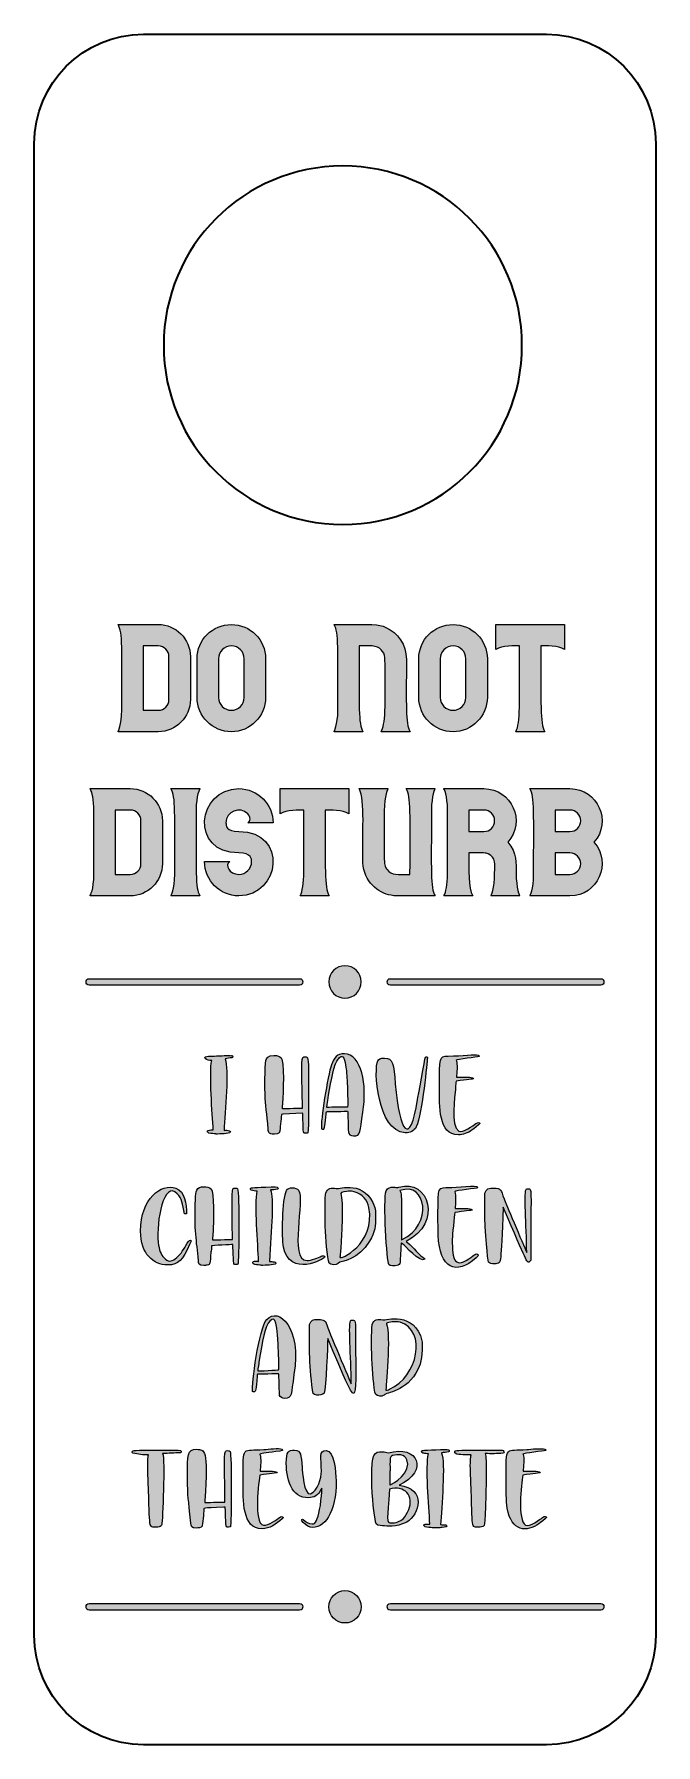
# Model space of a CAD drawing. Header units: inches. Extents: x 36 to 324, y 36 to 828.
import ezdxf

# ---------------------------------------------------------------- set-up
doc = ezdxf.new("R2010")
doc.units = ezdxf.units.IN
doc.header["$MEASUREMENT"] = 0
doc.layers.add('_U+0421_U+043B_U+043E_U+0439 1', color=7, linetype='Continuous')

msp = doc.modelspace()

# ---------------------------------------------------------------- hatches: boundary and pattern name
at = {"layer": '_U+0421_U+043B_U+043E_U+0439 1', "true_color": 0xffffff}
h = msp.add_hatch(color=7, dxfattribs=at)
h.dxf.hatch_style = 2
edge = h.paths.add_edge_path()
edge.add_spline(control_points=[(187.5, 389.21), (187.5, 385.07), (184.14, 381.71), (180, 381.71), (175.86, 381.71), (172.5, 385.07), (172.5, 389.21), (172.5, 393.35), (175.86, 396.71), (180, 396.71), (184.14, 396.71), (187.5, 393.35), (187.5, 389.21)], knot_values=[0, 0, 0, 0, 1, 1, 1, 2, 2, 2, 3, 3, 3, 4, 4, 4, 4], degree=3, periodic=1)
edge = h.paths.add_edge_path()
edge.add_spline(control_points=[(298.47, 390.71), (298.47, 390.71), (201.03, 390.71), (201.03, 390.71), (199.04, 390.71), (199.05, 387.71), (201.03, 387.71), (201.03, 387.71), (298.47, 387.71), (298.47, 387.71), (300.46, 387.71), (300.45, 390.71), (298.47, 390.71)], knot_values=[0, 0, 0, 0, 1, 1, 1, 2, 2, 2, 3, 3, 3, 4, 4, 4, 4], degree=3, periodic=1)
edge = h.paths.add_edge_path()
edge.add_spline(control_points=[(158.97, 390.71), (158.97, 390.71), (61.53, 390.71), (61.53, 390.71), (59.54, 390.71), (59.55, 387.71), (61.53, 387.71), (61.53, 387.71), (158.97, 387.71), (158.97, 387.71), (160.96, 387.71), (160.95, 390.71), (158.97, 390.71)], knot_values=[0, 0, 0, 0, 1, 1, 1, 2, 2, 2, 3, 3, 3, 4, 4, 4, 4], degree=3, periodic=1)
edge = h.paths.add_edge_path()
edge.add_spline(control_points=[(180, 107.39), (175.86, 107.39), (172.5, 104.04), (172.5, 99.89), (172.5, 95.75), (175.86, 92.39), (180, 92.39), (184.14, 92.39), (187.5, 95.75), (187.5, 99.89), (187.5, 104.04), (184.14, 107.39), (180, 107.39)], knot_values=[0, 0, 0, 0, 1, 1, 1, 2, 2, 2, 3, 3, 3, 4, 4, 4, 4], degree=3, periodic=1)
edge = h.paths.add_edge_path()
edge.add_spline(control_points=[(298.47, 101.39), (298.47, 101.39), (201.03, 101.39), (201.03, 101.39), (199.04, 101.39), (199.05, 98.39), (201.03, 98.39), (201.03, 98.39), (298.47, 98.39), (298.47, 98.39), (300.46, 98.39), (300.45, 101.39), (298.47, 101.39)], knot_values=[0, 0, 0, 0, 1, 1, 1, 2, 2, 2, 3, 3, 3, 4, 4, 4, 4], degree=3, periodic=1)
edge = h.paths.add_edge_path()
edge.add_spline(control_points=[(158.97, 101.39), (158.97, 101.39), (61.53, 101.39), (61.53, 101.39), (59.54, 101.39), (59.55, 98.39), (61.53, 98.39), (61.53, 98.39), (158.97, 98.39), (158.97, 98.39), (160.96, 98.39), (160.95, 101.39), (158.97, 101.39)], knot_values=[0, 0, 0, 0, 1, 1, 1, 2, 2, 2, 3, 3, 3, 4, 4, 4, 4], degree=3, periodic=1)
edge = h.paths.add_edge_path()
edge.add_spline(control_points=[(93.46, 554.7), (93.46, 554.7), (74.88, 554.7), (74.88, 554.7), (77.1, 550.75), (76.59, 544.01), (76.59, 514.98), (76.59, 508.11), (74.88, 505.05), (74.88, 505.05), (74.88, 505.05), (93.46, 505.05), (93.46, 505.05), (101.67, 505.05), (108.35, 511.74), (108.35, 519.95), (108.35, 519.95), (108.35, 539.81), (108.35, 539.81), (108.35, 548.02), (101.67, 554.7), (93.46, 554.7)], knot_values=[0, 0, 0, 0, 1, 1, 1, 2, 2, 2, 3, 3, 3, 4, 4, 4, 5, 5, 5, 6, 6, 6, 7, 7, 7, 7], degree=3, periodic=1)
edge = h.paths.add_edge_path()
edge.add_spline(control_points=[(98.42, 519.95), (98.42, 517.21), (96.19, 514.98), (93.46, 514.98), (93.46, 514.98), (86.52, 514.98), (86.52, 514.98), (86.52, 514.98), (86.52, 544.77), (86.52, 544.77), (86.52, 544.77), (93.46, 544.77), (93.46, 544.77), (96.19, 544.77), (98.42, 542.54), (98.42, 539.81), (98.42, 539.81), (98.42, 519.95), (98.42, 519.95)], knot_values=[0, 0, 0, 0, 1, 1, 1, 2, 2, 2, 3, 3, 3, 4, 4, 4, 5, 5, 5, 6, 6, 6, 6], degree=3, periodic=1)
edge = h.paths.add_edge_path()
edge.add_spline(control_points=[(127.36, 554.7), (118.6, 554.7), (111.48, 547.58), (111.48, 538.82), (111.48, 538.82), (111.48, 520.93), (111.48, 520.93), (111.48, 512.18), (118.6, 505.05), (127.36, 505.05), (136.11, 505.05), (143.24, 512.18), (143.24, 520.93), (143.24, 520.93), (143.24, 538.82), (143.24, 538.82), (143.24, 547.58), (136.11, 554.7), (127.36, 554.7)], knot_values=[0, 0, 0, 0, 1, 1, 1, 2, 2, 2, 3, 3, 3, 4, 4, 4, 5, 5, 5, 6, 6, 6, 6], degree=3, periodic=1)
edge = h.paths.add_edge_path()
edge.add_spline(control_points=[(133.31, 520.93), (133.31, 517.65), (130.64, 514.98), (127.36, 514.98), (124.08, 514.98), (121.41, 517.65), (121.41, 520.93), (121.41, 520.93), (121.41, 538.82), (121.41, 538.82), (121.41, 542.1), (124.08, 544.77), (127.36, 544.77), (130.64, 544.77), (133.31, 542.1), (133.31, 538.82), (133.31, 538.82), (133.31, 520.93), (133.31, 520.93)], knot_values=[0, 0, 0, 0, 1, 1, 1, 2, 2, 2, 3, 3, 3, 4, 4, 4, 5, 5, 5, 6, 6, 6, 6], degree=3, periodic=1)
edge = h.paths.add_edge_path()
edge.add_spline(control_points=[(208.44, 538.54), (208.4, 545.57), (204.46, 550.88), (198.99, 553.34), (195.16, 555.08), (193.31, 554.7), (174.97, 554.7), (177.19, 550.75), (176.68, 544.01), (176.68, 514.98), (176.68, 508.11), (174.97, 505.05), (174.97, 505.05), (174.97, 505.05), (188.33, 505.05), (188.33, 505.05), (186.11, 509.01), (186.61, 515.76), (186.61, 544.77), (192.64, 544.77), (191.62, 544.77), (192.58, 544.77), (196.22, 544.47), (198.14, 542.21), (198.48, 539.37), (198.87, 515.9), (198.67, 508.51), (196.79, 505.05), (196.79, 505.05), (210.16, 505.05), (210.16, 505.05), (207.94, 509.15), (208.44, 517.19), (208.44, 538.54)], knot_values=[0, 0, 0, 0, 1, 1, 1, 2, 2, 2, 3, 3, 3, 4, 4, 4, 5, 5, 5, 6, 6, 6, 7, 7, 7, 8, 8, 8, 9, 9, 9, 10, 10, 10, 11, 11, 11, 11], degree=3, periodic=1)
edge = h.paths.add_edge_path()
edge.add_spline(control_points=[(230.07, 554.7), (221.32, 554.7), (214.19, 547.58), (214.19, 538.82), (214.19, 538.82), (214.19, 520.93), (214.19, 520.93), (214.19, 512.18), (221.32, 505.05), (230.07, 505.05), (238.83, 505.05), (245.95, 512.18), (245.95, 520.93), (245.95, 520.93), (245.95, 538.82), (245.95, 538.82), (245.95, 547.58), (238.83, 554.7), (230.07, 554.7)], knot_values=[0, 0, 0, 0, 1, 1, 1, 2, 2, 2, 3, 3, 3, 4, 4, 4, 5, 5, 5, 6, 6, 6, 6], degree=3, periodic=1)
edge = h.paths.add_edge_path()
edge.add_spline(control_points=[(236.02, 520.93), (236.02, 517.65), (233.35, 514.98), (230.07, 514.98), (226.79, 514.98), (224.12, 517.65), (224.12, 520.93), (224.12, 520.93), (224.12, 538.82), (224.12, 538.82), (224.12, 542.1), (226.79, 544.77), (230.07, 544.77), (233.35, 544.77), (236.02, 542.1), (236.02, 538.82), (236.02, 538.82), (236.02, 520.93), (236.02, 520.93)], knot_values=[0, 0, 0, 0, 1, 1, 1, 2, 2, 2, 3, 3, 3, 4, 4, 4, 5, 5, 5, 6, 6, 6, 6], degree=3, periodic=1)
edge = h.paths.add_edge_path()
edge.add_spline(control_points=[(249.95, 543.05), (252.75, 545.03), (258.82, 544.77), (260.86, 544.77), (260.86, 517.77), (261.36, 509.5), (259.14, 505.05), (259.14, 505.05), (272.51, 505.05), (272.51, 505.05), (270.32, 509.44), (270.79, 517.26), (270.79, 544.77), (272.96, 544.77), (278.93, 545.01), (281.71, 543.05), (281.71, 543.05), (281.71, 554.7), (281.71, 554.7), (281.71, 554.7), (249.95, 554.7), (249.95, 554.7), (249.95, 554.7), (249.95, 543.05), (249.95, 543.05), (249.95, 543.05), (249.95, 543.05), (249.95, 543.05)], knot_values=[0, 0, 0, 0, 1, 1, 1, 2, 2, 2, 3, 3, 3, 4, 4, 4, 5, 5, 5, 6, 6, 6, 7, 7, 7, 8, 8, 8, 9, 9, 9, 9], degree=3, periodic=1)
edge = h.paths.add_edge_path()
edge.add_spline(control_points=[(80.51, 478.7), (80.51, 478.7), (61.93, 478.7), (61.93, 478.7), (64.17, 474.71), (63.65, 467.57), (63.65, 438.98), (63.65, 432.11), (61.93, 429.05), (61.93, 429.05), (61.93, 429.05), (80.51, 429.05), (80.51, 429.05), (88.72, 429.05), (95.4, 435.74), (95.4, 443.95), (95.4, 443.95), (95.4, 463.81), (95.4, 463.81), (95.4, 472.02), (88.72, 478.7), (80.51, 478.7)], knot_values=[0, 0, 0, 0, 1, 1, 1, 2, 2, 2, 3, 3, 3, 4, 4, 4, 5, 5, 5, 6, 6, 6, 7, 7, 7, 7], degree=3, periodic=1)
edge = h.paths.add_edge_path()
edge.add_spline(control_points=[(85.47, 443.95), (85.47, 441.21), (83.24, 438.98), (80.51, 438.98), (80.51, 438.98), (73.58, 438.98), (73.58, 438.98), (73.58, 438.98), (73.58, 468.77), (73.58, 468.77), (73.58, 468.77), (80.51, 468.77), (80.51, 468.77), (83.24, 468.77), (85.47, 466.54), (85.47, 463.81), (85.47, 463.81), (85.47, 443.95), (85.47, 443.95)], knot_values=[0, 0, 0, 0, 1, 1, 1, 2, 2, 2, 3, 3, 3, 4, 4, 4, 5, 5, 5, 6, 6, 6, 6], degree=3, periodic=1)
edge = h.paths.add_edge_path()
edge.add_spline(control_points=[(99.38, 478.7), (101.63, 474.71), (101.1, 467.57), (101.1, 438.98), (101.1, 432.11), (99.38, 429.05), (99.38, 429.05), (99.38, 429.05), (112.75, 429.05), (112.75, 429.05), (110.53, 433.01), (111.03, 439.76), (111.03, 468.77), (111.03, 475.65), (112.75, 478.7), (112.75, 478.7), (112.75, 478.7), (99.38, 478.7), (99.38, 478.7)], knot_values=[0, 0, 0, 0, 1, 1, 1, 2, 2, 2, 3, 3, 3, 4, 4, 4, 5, 5, 5, 6, 6, 6, 6], degree=3, periodic=1)
edge = h.paths.add_edge_path()
edge.add_spline(control_points=[(135.04, 462.83), (135.04, 462.83), (146.69, 462.83), (146.69, 462.83), (146.68, 471.58), (139.6, 478.69), (130.8, 478.7), (111.54, 478.7), (107.88, 448.91), (130.8, 448.91), (136.75, 448.91), (136.75, 446.02), (136.75, 444.93), (136.75, 441.65), (134.09, 438.99), (130.8, 438.99), (126.26, 438.99), (124.24, 443.44), (126.57, 444.93), (126.57, 444.93), (114.93, 444.93), (114.93, 444.93), (114.93, 436.17), (122.03, 429.06), (130.81, 429.06), (150.08, 429.06), (153.72, 458.84), (130.81, 458.84), (124.86, 458.84), (124.86, 461.74), (124.86, 462.83), (124.86, 468.12), (131.29, 470.75), (135.01, 467.03), (136.44, 465.6), (136.19, 463.57), (135.04, 462.83)], knot_values=[0, 0, 0, 0, 1, 1, 1, 2, 2, 2, 3, 3, 3, 4, 4, 4, 5, 5, 5, 6, 6, 6, 7, 7, 7, 8, 8, 8, 9, 9, 9, 10, 10, 10, 11, 11, 11, 12, 12, 12, 12], degree=3, periodic=1)
edge = h.paths.add_edge_path()
edge.add_spline(control_points=[(150.03, 467.05), (152.84, 469.03), (158.9, 468.77), (160.95, 468.77), (160.95, 441.77), (161.45, 433.5), (159.23, 429.05), (159.23, 429.05), (172.6, 429.05), (172.6, 429.05), (170.4, 433.44), (170.88, 441.26), (170.88, 468.77), (173.05, 468.77), (179.01, 469.01), (181.79, 467.05), (181.79, 467.05), (181.79, 478.7), (181.79, 478.7), (181.79, 478.7), (150.03, 478.7), (150.03, 478.7), (150.03, 478.7), (150.03, 467.05), (150.03, 467.05), (150.03, 467.05), (150.03, 467.05), (150.03, 467.05)], knot_values=[0, 0, 0, 0, 1, 1, 1, 2, 2, 2, 3, 3, 3, 4, 4, 4, 5, 5, 5, 6, 6, 6, 7, 7, 7, 8, 8, 8, 9, 9, 9, 9], degree=3, periodic=1)
edge = h.paths.add_edge_path()
edge.add_spline(control_points=[(221.76, 478.7), (221.76, 478.7), (208.39, 478.7), (208.39, 478.7), (210.64, 474.71), (210.11, 467.57), (210.11, 438.98), (204.18, 438.98), (201.71, 438.53), (199.54, 441.19), (197.77, 443.44), (198.21, 442.96), (198.21, 468.4), (198.21, 475.53), (199.93, 478.7), (199.93, 478.7), (199.93, 478.7), (186.57, 478.7), (186.57, 478.7), (189.49, 473.3), (187.8, 457.01), (188.3, 444.41), (188.78, 435.71), (195.29, 430.24), (201.32, 429.32), (203.56, 428.97), (201.88, 429.05), (221.76, 429.05), (219.52, 433.05), (220.04, 440.18), (220.04, 468.77), (220.04, 475.65), (221.76, 478.7), (221.76, 478.7)], knot_values=[0, 0, 0, 0, 1, 1, 1, 2, 2, 2, 3, 3, 3, 4, 4, 4, 5, 5, 5, 6, 6, 6, 7, 7, 7, 8, 8, 8, 9, 9, 9, 10, 10, 10, 11, 11, 11, 11], degree=3, periodic=1)
edge = h.paths.add_edge_path()
edge.add_spline(control_points=[(255.46, 453.87), (264.02, 463.41), (257.24, 478.7), (244.37, 478.7), (244.37, 478.7), (225.79, 478.7), (225.79, 478.7), (225.79, 478.7), (227.51, 475.65), (227.51, 468.77), (227.51, 439.83), (228.02, 433.01), (225.79, 429.05), (225.79, 429.05), (239.16, 429.05), (239.16, 429.05), (237.03, 432.83), (237.44, 441.19), (237.44, 448.91), (245.1, 448.91), (244.81, 449.05), (246.32, 448.52), (250.02, 446.83), (249.34, 443.44), (249.34, 439.65), (249.34, 432.31), (247.62, 429.05), (247.62, 429.05), (247.62, 429.05), (260.99, 429.05), (260.99, 429.05), (260.99, 429.05), (259.27, 432.31), (259.27, 439.65), (259.27, 443.92), (259.85, 448.98), (255.46, 453.87)], knot_values=[0, 0, 0, 0, 1, 1, 1, 2, 2, 2, 3, 3, 3, 4, 4, 4, 5, 5, 5, 6, 6, 6, 7, 7, 7, 8, 8, 8, 9, 9, 9, 10, 10, 10, 11, 11, 11, 12, 12, 12, 12], degree=3, periodic=1)
edge = h.paths.add_edge_path()
edge.add_spline(control_points=[(244.37, 458.84), (244.37, 458.84), (237.44, 458.84), (237.44, 458.84), (237.44, 458.84), (237.44, 468.77), (237.44, 468.77), (237.44, 468.77), (244.37, 468.77), (244.37, 468.77), (247.11, 468.77), (249.34, 466.54), (249.34, 463.81), (249.34, 461.07), (247.11, 458.84), (244.37, 458.84)], knot_values=[0, 0, 0, 0, 1, 1, 1, 2, 2, 2, 3, 3, 3, 4, 4, 4, 5, 5, 5, 5], degree=3, periodic=1)
edge = h.paths.add_edge_path()
edge.add_spline(control_points=[(284.24, 478.7), (284.24, 478.7), (265.66, 478.7), (265.66, 478.7), (267.91, 474.71), (267.38, 467.57), (267.38, 438.98), (267.38, 432.11), (265.66, 429.05), (265.66, 429.05), (265.66, 429.05), (284.24, 429.05), (284.24, 429.05), (297.11, 429.05), (303.88, 444.34), (295.33, 453.88), (303.89, 463.42), (297.1, 478.7), (284.24, 478.7)], knot_values=[0, 0, 0, 0, 1, 1, 1, 2, 2, 2, 3, 3, 3, 4, 4, 4, 5, 5, 5, 6, 6, 6, 6], degree=3, periodic=1)
edge = h.paths.add_edge_path()
edge.add_spline(control_points=[(284.24, 458.84), (284.24, 458.84), (277.31, 458.84), (277.31, 458.84), (277.31, 458.84), (277.31, 468.77), (277.31, 468.77), (277.31, 468.77), (284.24, 468.77), (284.24, 468.77), (286.98, 468.77), (289.21, 466.54), (289.21, 463.81), (289.21, 461.07), (286.98, 458.84), (284.24, 458.84)], knot_values=[0, 0, 0, 0, 1, 1, 1, 2, 2, 2, 3, 3, 3, 4, 4, 4, 5, 5, 5, 5], degree=3, periodic=1)
edge = h.paths.add_edge_path()
edge.add_spline(control_points=[(284.24, 438.98), (284.24, 438.98), (277.31, 438.98), (277.31, 438.98), (277.31, 438.98), (277.31, 448.91), (277.31, 448.91), (277.31, 448.91), (284.24, 448.91), (284.24, 448.91), (286.98, 448.91), (289.21, 446.69), (289.21, 443.95), (289.21, 441.21), (286.98, 438.98), (284.24, 438.98)], knot_values=[0, 0, 0, 0, 1, 1, 1, 2, 2, 2, 3, 3, 3, 4, 4, 4, 5, 5, 5, 5], degree=3, periodic=1)
edge = h.paths.add_edge_path()
edge.add_spline(control_points=[(127.5, 355.07), (127.48, 355.07), (127.45, 355.07), (127.42, 355.06), (126.67, 355.24), (125.35, 355.11), (124.82, 355.1), (122.78, 355.03), (119.82, 354.89), (117.89, 354.8), (117.52, 354.78), (115.99, 354.8), (115.43, 354.56), (115.38, 354.55), (115.34, 354.54), (115.3, 354.51), (115.3, 354.51), (115.3, 354.51), (115.3, 354.51), (115.06, 354.36), (114.91, 354), (115.16, 353.72), (115.8, 352.98), (117.13, 352.84), (118.28, 352.85), (116.93, 346.68), (118.58, 328.16), (118.96, 320.68), (118.18, 320.81), (117.38, 320.75), (116.61, 320.48), (116.38, 320.4), (116.28, 320.21), (116.27, 320.01), (116.27, 320.01), (116.27, 320), (116.27, 320), (116.27, 319.92), (116.29, 319.85), (116.32, 319.77), (116.32, 319.77), (116.32, 319.76), (116.32, 319.76), (116.32, 319.75), (116.33, 319.75), (116.33, 319.74), (116.35, 319.69), (116.38, 319.65), (116.41, 319.62), (116.91, 318.89), (118.54, 319.02), (119.43, 318.92), (120.29, 318.82), (119.87, 318.77), (120.92, 318.77), (121.3, 318.77), (126.68, 319.01), (126.68, 319.39), (126.68, 319.39), (126.68, 319.4), (126.68, 319.4), (126.98, 319.61), (127.01, 320.18), (126.55, 320.3), (125.69, 320.53), (124.82, 320.58), (123.95, 320.49), (124.49, 329.02), (126.33, 349.04), (124.43, 353.56), (125.45, 353.76), (126.48, 354.01), (127.5, 354.07), (128.14, 354.11), (128.15, 355.11), (127.5, 355.07)], knot_values=[0, 0, 0, 0, 1, 1, 1, 2, 2, 2, 3, 3, 3, 4, 4, 4, 5, 5, 5, 6, 6, 6, 7, 7, 7, 8, 8, 8, 9, 9, 9, 10, 10, 10, 11, 11, 11, 12, 12, 12, 13, 13, 13, 14, 14, 14, 15, 15, 15, 16, 16, 16, 17, 17, 17, 18, 18, 18, 19, 19, 19, 20, 20, 20, 21, 21, 21, 22, 22, 22, 23, 23, 23, 24, 24, 24, 25, 25, 25, 25], degree=3, periodic=1)
edge = h.paths.add_edge_path()
edge.add_spline(control_points=[(148.53, 318.92), (149.62, 319.16), (149.73, 319.56), (149.8, 320.1), (149.8, 320.1), (150.47, 326.84), (150.47, 326.85), (150.57, 327.96), (150.39, 327.86), (151.24, 327.95), (151.24, 327.95), (160.32, 328.42), (160.32, 328.42), (160.53, 327.97), (160.53, 319.65), (160.91, 319.26), (161.07, 319.15), (162.57, 319.14), (162.77, 319.34), (163.24, 320.27), (163.14, 342.85), (163.1, 345.79), (163, 354.26), (163.07, 354.59), (161.48, 354.59), (159.64, 354.59), (159.97, 354.54), (160.24, 330.72), (153.83, 330.72), (150.89, 330.52), (150.89, 330.52), (150.89, 331.52), (151.91, 343.16), (151.15, 351.12), (150.93, 353.45), (150.68, 355.18), (147.03, 355.18), (144.36, 355.18), (143.68, 353.95), (143.37, 352.78), (142.72, 350.32), (142.95, 337.99), (142.97, 336.99), (143.08, 332.44), (143.78, 328.2), (144.43, 321.02), (144.46, 319.57), (144.8, 318.1), (148.53, 318.92)], knot_values=[0, 0, 0, 0, 1, 1, 1, 2, 2, 2, 3, 3, 3, 4, 4, 4, 5, 5, 5, 6, 6, 6, 7, 7, 7, 8, 8, 8, 9, 9, 9, 10, 10, 10, 11, 11, 11, 12, 12, 12, 13, 13, 13, 14, 14, 14, 15, 15, 15, 16, 16, 16, 16], degree=3, periodic=1)
edge = h.paths.add_edge_path()
edge.add_spline(control_points=[(188.28, 328.98), (186.9, 319.52), (187.4, 317.93), (183.93, 317.93), (180.93, 317.93), (181.48, 320.85), (181.43, 324.43), (181.38, 327.73), (181.3, 329.38), (181.18, 329.38), (180.93, 329.33), (171.58, 329.13), (171.36, 329.13), (171.31, 329.04), (171.1, 326.42), (171.09, 326.31), (171.04, 325.7), (170.73, 321.39), (170.19, 321.09), (169.96, 320.97), (169.29, 320.97), (169.13, 321.24), (168.5, 324.43), (172.05, 346.12), (173.74, 350.75), (174.92, 354.23), (176.25, 355.97), (179.7, 355.97), (187.61, 355.97), (190.41, 341.39), (188.28, 328.98)], knot_values=[0, 0, 0, 0, 1, 1, 1, 2, 2, 2, 3, 3, 3, 4, 4, 4, 5, 5, 5, 6, 6, 6, 7, 7, 7, 8, 8, 8, 9, 9, 9, 10, 10, 10, 10], degree=3, periodic=1)
edge = h.paths.add_edge_path()
edge.add_spline(control_points=[(171.51, 331.04), (174.71, 331.21), (177.9, 331.29), (181.11, 331.27), (181.63, 332.77), (180.73, 347.45), (180.66, 348.13), (180.53, 349.39), (179.87, 354.69), (178.61, 354.69), (178.2, 354.69), (177.69, 354.38), (177.1, 353.77), (176.26, 352.93), (175.5, 351.31), (174.81, 348.92), (173.59, 344.65), (171.82, 333.74), (171.51, 331.04)], knot_values=[0, 0, 0, 0, 1, 1, 1, 2, 2, 2, 3, 3, 3, 4, 4, 4, 5, 5, 5, 6, 6, 6, 6], degree=3, periodic=1)
edge = h.paths.add_edge_path()
edge.add_spline(control_points=[(207.89, 319.36), (210.19, 319.36), (212.02, 320.07), (213.01, 322.13), (215.75, 328.21), (218.16, 352.92), (218.16, 353.92), (218.16, 354.1), (218.18, 354.51), (218.01, 354.53), (217.85, 354.55), (217.36, 354.53), (217.23, 354.39), (217.12, 354.27), (213.66, 334.98), (213.63, 334.77), (210.13, 312.28), (205.18, 319.52), (203.26, 342.02), (202.59, 351.25), (202.34, 353.95), (198.29, 353.95), (196.4, 353.95), (195.61, 353.31), (195.19, 352.71), (193.23, 349.21), (194.86, 319.96), (207.89, 319.36)], knot_values=[0, 0, 0, 0, 1, 1, 1, 2, 2, 2, 3, 3, 3, 4, 4, 4, 5, 5, 5, 6, 6, 6, 7, 7, 7, 8, 8, 8, 9, 9, 9, 9], degree=3, periodic=1)
edge = h.paths.add_edge_path()
edge.add_spline(control_points=[(232.54, 318.4), (234.62, 318.4), (236.75, 319.16), (238.95, 320.7), (239.39, 321.02), (242.24, 323.24), (242.51, 323.69), (242.51, 323.78), (242.51, 323.84), (242.34, 323.91), (241.57, 324.25), (241.26, 324.02), (240.62, 323.6), (239.62, 322.96), (234.49, 318.99), (232.79, 320.13), (228.76, 322.39), (230.92, 336.85), (231.13, 339.45), (231.34, 342.12), (231.37, 342.26), (231.52, 343.26), (236.5, 344), (239.52, 344.3), (239.52, 344.3), (239.52, 345.3), (237.09, 345.06), (231.62, 345.14), (231.78, 346.8), (232.23, 351.3), (231.57, 352.86), (231.57, 352.86), (231.55, 352.88), (231.55, 352.88), (231.55, 353.36), (241.5, 354.42), (241.97, 354.61), (242.45, 354.76), (242.09, 355.03), (241.65, 355.28), (240.36, 355.99), (234.43, 354.88), (227.74, 354.88), (223.57, 354.88), (223.73, 354.04), (223.73, 340.73), (223.73, 331.49), (223.27, 318.4), (232.54, 318.4)], knot_values=[0, 0, 0, 0, 1, 1, 1, 2, 2, 2, 3, 3, 3, 4, 4, 4, 5, 5, 5, 6, 6, 6, 7, 7, 7, 8, 8, 8, 9, 9, 9, 10, 10, 10, 11, 11, 11, 12, 12, 12, 13, 13, 13, 14, 14, 14, 15, 15, 15, 16, 16, 16, 16], degree=3, periodic=1)
edge = h.paths.add_edge_path()
edge.add_spline(control_points=[(97.69, 258.15), (103.12, 258.15), (104.66, 260.51), (107.98, 267.56), (108.48, 268.61), (108.72, 269.22), (108.72, 269.4), (108.72, 269.54), (108.62, 269.6), (108.43, 269.6), (107.58, 269.6), (107.32, 268.79), (106.32, 267.2), (104.81, 264.62), (103.38, 262.49), (101.36, 261.02), (99.4, 259.58), (98.1, 259.52), (96.18, 261.44), (94.73, 262.86), (93.82, 265.25), (93.46, 268.61), (92.47, 278.42), (96.06, 297.61), (102.31, 291.12), (104.46, 289.11), (104.78, 286.43), (105.63, 281.77), (105.63, 281.77), (106.64, 281.77), (106.64, 281.77), (106.55, 286.42), (105.93, 292.25), (101.6, 293.77), (95, 296.06), (85.29, 289.01), (85.29, 273.85), (85.29, 263.24), (91.28, 258.15), (97.69, 258.15)], knot_values=[0, 0, 0, 0, 1, 1, 1, 2, 2, 2, 3, 3, 3, 4, 4, 4, 5, 5, 5, 6, 6, 6, 7, 7, 7, 8, 8, 8, 9, 9, 9, 10, 10, 10, 11, 11, 11, 12, 12, 12, 13, 13, 13, 13], degree=3, periodic=1)
edge = h.paths.add_edge_path()
edge.add_spline(control_points=[(114.64, 257.92), (115.07, 257.92), (115.58, 257.99), (116.18, 258.12), (117.77, 258.47), (117.35, 258.63), (117.9, 264.01), (117.96, 264.45), (118.2, 266.59), (118.2, 266.98), (118.2, 267.19), (127.76, 267.62), (127.97, 267.62), (128.19, 267.18), (128.18, 258.85), (128.57, 258.47), (128.73, 258.35), (130.23, 258.35), (130.42, 258.54), (130.85, 259.44), (131.08, 292.09), (130.26, 293.39), (130.09, 293.66), (129.71, 293.79), (129.14, 293.79), (127.23, 293.79), (127.63, 293.35), (127.9, 269.92), (122.4, 269.92), (118.55, 269.73), (118.55, 269.73), (118.55, 269.74), (118.91, 273.95), (118.98, 276.02), (119.04, 278.07), (119.46, 291.99), (117.95, 293.37), (117.1, 294.17), (115.85, 294.39), (114.69, 294.39), (111.05, 294.39), (110.8, 292.25), (110.67, 288.61), (110.12, 274.09), (111.24, 269.45), (112.09, 260.23), (112.12, 258.83), (112.27, 257.92), (114.64, 257.92)], knot_values=[0, 0, 0, 0, 1, 1, 1, 2, 2, 2, 3, 3, 3, 4, 4, 4, 5, 5, 5, 6, 6, 6, 7, 7, 7, 8, 8, 8, 9, 9, 9, 10, 10, 10, 11, 11, 11, 12, 12, 12, 13, 13, 13, 14, 14, 14, 15, 15, 15, 16, 16, 16, 16], degree=3, periodic=1)
edge = h.paths.add_edge_path()
edge.add_spline(control_points=[(145.85, 294.3), (138.33, 294.05), (136.14, 294.02), (136.23, 293.52), (136.08, 293.26), (136.13, 292.87), (136.5, 292.76), (137.44, 292.47), (138.4, 292.32), (139.38, 292.3), (138, 286.62), (139.6, 267.65), (140, 259.84), (139.33, 259.92), (138.63, 259.99), (138, 259.92), (137.45, 259.85), (137.02, 259.31), (137.38, 258.79), (137.44, 258.7), (137.52, 258.64), (137.61, 258.61), (138.23, 258.16), (139.7, 258.21), (140.47, 258.12), (141.33, 258.02), (140.92, 257.97), (141.96, 257.97), (142.35, 257.97), (147.54, 258.18), (147.71, 258.57), (147.99, 258.8), (148.14, 259.47), (147.13, 259.59), (146.42, 259.68), (145.7, 259.74), (144.99, 259.81), (145.9, 274.93), (147.23, 289.25), (145.42, 292.9), (146.51, 292.92), (147.58, 293.03), (148.65, 293.23), (148.99, 293.29), (149.02, 293.78), (149.02, 293.79), (149.02, 294.53), (146.6, 294.33), (145.85, 294.3)], knot_values=[0, 0, 0, 0, 1, 1, 1, 2, 2, 2, 3, 3, 3, 4, 4, 4, 5, 5, 5, 6, 6, 6, 7, 7, 7, 8, 8, 8, 9, 9, 9, 10, 10, 10, 11, 11, 11, 12, 12, 12, 13, 13, 13, 14, 14, 14, 15, 15, 15, 16, 16, 16, 16], degree=3, periodic=1)
edge = h.paths.add_edge_path()
edge.add_spline(control_points=[(170.69, 261.98), (170.69, 262.38), (169.62, 262.68), (168.93, 262.23), (167.93, 261.56), (164.21, 260.17), (162.4, 260.17), (153.86, 260.17), (161.53, 288.93), (158.49, 292.78), (157.37, 294.2), (153.79, 294.41), (152.9, 292.68), (150.91, 288.68), (150.65, 270.81), (151.49, 266.46), (154.34, 252.29), (170.69, 260.76), (170.69, 261.98)], knot_values=[0, 0, 0, 0, 1, 1, 1, 2, 2, 2, 3, 3, 3, 4, 4, 4, 5, 5, 5, 6, 6, 6, 6], degree=3, periodic=1)
edge = h.paths.add_edge_path()
edge.add_spline(control_points=[(174.63, 258.22), (176.78, 258.22), (176.59, 258.96), (177.6, 259.4), (178.67, 259.86), (186.26, 260.58), (191.35, 269.14), (193.94, 273.51), (194.2, 276.29), (194.2, 280.34), (194.2, 283.21), (194.26, 283.49), (193.78, 284.79), (189.35, 297.9), (177.4, 293.12), (175.94, 293.52), (173.64, 294.08), (171.83, 293.65), (171.07, 291.39), (170.73, 290.51), (170.33, 273.45), (172.01, 261.96), (172.41, 258.94), (172.62, 258.41), (174.63, 258.22)], knot_values=[0, 0, 0, 0, 1, 1, 1, 2, 2, 2, 3, 3, 3, 4, 4, 4, 5, 5, 5, 6, 6, 6, 7, 7, 7, 8, 8, 8, 8], degree=3, periodic=1)
edge = h.paths.add_edge_path()
edge.add_spline(control_points=[(177.61, 261.75), (177.84, 262.89), (177.97, 264.44), (178.16, 268.08), (178.23, 269.48), (179.4, 288.24), (178.01, 291.27), (177.73, 291.89), (180.97, 292.26), (181.65, 292.29), (182.55, 292.29), (183.37, 292.29), (184.27, 292.09), (188.3, 290.88), (190.36, 288.11), (191.03, 284.8), (194.39, 267.91), (177.25, 260.06), (177.61, 261.75)], knot_values=[0, 0, 0, 0, 1, 1, 1, 2, 2, 2, 3, 3, 3, 4, 4, 4, 5, 5, 5, 6, 6, 6, 6], degree=3, periodic=1)
edge = h.paths.add_edge_path()
edge.add_spline(control_points=[(204.62, 258.12), (205.57, 258.52), (205.43, 258.86), (205.54, 260.31), (206.17, 269.09), (205.71, 268.9), (206.71, 267.93), (207.71, 266.95), (214.74, 259.25), (216.9, 260.78), (216.99, 260.84), (217.04, 260.89), (217.05, 260.94), (217.05, 261.07), (216.4, 261.53), (216.28, 261.61), (213.18, 263.65), (210.54, 267.74), (208.33, 269.1), (225.39, 277.44), (218.78, 298.42), (205, 294.16), (203.39, 293.63), (202.94, 294.77), (200.54, 293.9), (199.92, 293.68), (199.43, 293.21), (199.09, 292.48), (197.53, 288.48), (199.43, 259.16), (200.3, 258.33), (200.88, 257.78), (202.93, 257.42), (204.62, 258.12)], knot_values=[0, 0, 0, 0, 1, 1, 1, 2, 2, 2, 3, 3, 3, 4, 4, 4, 5, 5, 5, 6, 6, 6, 7, 7, 7, 8, 8, 8, 9, 9, 9, 10, 10, 10, 11, 11, 11, 11], degree=3, periodic=1)
edge = h.paths.add_edge_path()
edge.add_spline(control_points=[(206.56, 269.93), (205.93, 269.64), (206.14, 268.75), (206.14, 279.4), (206.14, 291.88), (206.23, 290.85), (205.44, 292.61), (218.01, 297.11), (220.65, 276.47), (206.56, 269.93)], knot_values=[0, 0, 0, 0, 1, 1, 1, 2, 2, 2, 3, 3, 3, 3], degree=3, periodic=1)
edge = h.paths.add_edge_path()
edge.add_spline(control_points=[(240.82, 261.47), (241.23, 261.85), (241.81, 262.81), (241.86, 262.9), (241.86, 263.21), (241.03, 263.3), (240.72, 263.24), (240.34, 263.1), (239.04, 262.19), (238.71, 261.96), (230.88, 256.04), (229.55, 260.07), (229.71, 270.27), (229.73, 271.55), (230.63, 280.95), (230.87, 282.46), (234.83, 283.06), (238.86, 283.5), (238.86, 283.5), (238.86, 284.5), (236.38, 284.27), (230.97, 284.34), (231.12, 286.03), (231.58, 290.51), (230.92, 292.06), (230.92, 292.06), (230.9, 292.09), (230.9, 292.09), (230.9, 292.68), (241.56, 293.52), (241.56, 293.97), (241.56, 295.67), (231.38, 293.82), (227.93, 294.07), (226.42, 294.15), (224.29, 294.1), (223.67, 292.71), (222.79, 290.82), (223.11, 273.95), (223.19, 271.94), (223.78, 256.47), (231.5, 253.09), (240.82, 261.47)], knot_values=[0, 0, 0, 0, 1, 1, 1, 2, 2, 2, 3, 3, 3, 4, 4, 4, 5, 5, 5, 6, 6, 6, 7, 7, 7, 8, 8, 8, 9, 9, 9, 10, 10, 10, 11, 11, 11, 12, 12, 12, 13, 13, 13, 14, 14, 14, 14], degree=3, periodic=1)
edge = h.paths.add_edge_path()
edge.add_spline(control_points=[(248.86, 258.62), (249.5, 258.62), (250.21, 258.74), (250.89, 259), (251.89, 259.38), (252.39, 257.92), (253.26, 284.94), (264.52, 258.63), (264.24, 259.43), (265.24, 259.52), (265.34, 259.53), (265.44, 259.57), (265.55, 259.63), (265.8, 259.79), (265.62, 259.83), (265.78, 260.02), (266.4, 260.74), (266.1, 258.6), (266.1, 270.15), (266.1, 293.43), (266.63, 293.36), (264.87, 293.45), (264.66, 293.45), (264.33, 293.46), (264.14, 293.4), (262.58, 292.92), (264.17, 276.11), (264.17, 263.91), (264.15, 263.93), (254.41, 287.01), (254.4, 287.04), (252.17, 292.19), (252.89, 293.52), (250.1, 293.67), (245.85, 293.91), (245.7, 293.28), (244.8, 291.42), (244.8, 291.42), (244.8, 284.87), (244.8, 284.87), (244.8, 272.55), (246.09, 260.51), (246.53, 259.51), (246.79, 259.04), (248.27, 258.62), (248.86, 258.62)], knot_values=[0, 0, 0, 0, 1, 1, 1, 2, 2, 2, 3, 3, 3, 4, 4, 4, 5, 5, 5, 6, 6, 6, 7, 7, 7, 8, 8, 8, 9, 9, 9, 10, 10, 10, 11, 11, 11, 12, 12, 12, 13, 13, 13, 14, 14, 14, 15, 15, 15, 15], degree=3, periodic=1)
edge = h.paths.add_edge_path()
edge.add_spline(control_points=[(151.99, 196.34), (155.54, 196.34), (155, 198.18), (156.34, 207.4), (160.12, 229.42), (149.09, 238.92), (143.77, 232.9), (140.03, 229.03), (136.7, 202.26), (137.19, 199.65), (137.27, 199.51), (137.48, 199.43), (137.81, 199.43), (138.81, 199.43), (138.73, 200.39), (139.32, 206.69), (139.37, 207.23), (139.4, 207.51), (139.42, 207.54), (139.64, 207.54), (148.99, 207.74), (149.24, 207.79), (149.4, 207.79), (149.63, 197.94), (149.71, 197.72), (150, 196.96), (150.82, 196.34), (151.99, 196.34)], knot_values=[0, 0, 0, 0, 1, 1, 1, 2, 2, 2, 3, 3, 3, 4, 4, 4, 5, 5, 5, 6, 6, 6, 7, 7, 7, 8, 8, 8, 9, 9, 9, 9], degree=3, periodic=1)
edge = h.paths.add_edge_path()
edge.add_spline(control_points=[(139.57, 209.15), (139.63, 209.95), (140.09, 213.04), (140.11, 213.16), (141.65, 222.99), (142.98, 230), (145.16, 232.18), (147.82, 234.91), (148.69, 231.97), (149.23, 216.39), (149.24, 215.97), (149.48, 209.93), (149.22, 209.61), (149.16, 209.54), (139.56, 208.96), (139.57, 209.15)], knot_values=[0, 0, 0, 0, 1, 1, 1, 2, 2, 2, 3, 3, 3, 4, 4, 4, 5, 5, 5, 5], degree=3, periodic=1)
edge = h.paths.add_edge_path()
edge.add_spline(control_points=[(170.41, 198.74), (171.29, 201.07), (171.89, 221.63), (171.97, 224.14), (186.87, 189.3), (184.91, 191.21), (184.91, 224.02), (184.91, 232.71), (184.8, 232.59), (183.57, 232.65), (183.36, 232.65), (183.04, 232.66), (182.84, 232.6), (181.27, 232.12), (182.88, 215.5), (182.88, 203.12), (182.85, 203.13), (171.64, 229.59), (171.52, 230.38), (171.15, 233.07), (168.91, 232.9), (167.51, 232.9), (164.98, 232.9), (164.57, 232.82), (163.5, 230.62), (163.5, 223.93), (163.31, 212.04), (164.94, 200.36), (165.18, 198.61), (164.99, 198.4), (166.97, 197.87), (167.84, 197.71), (169.94, 198.04), (170.41, 198.74)], knot_values=[0, 0, 0, 0, 1, 1, 1, 2, 2, 2, 3, 3, 3, 4, 4, 4, 5, 5, 5, 6, 6, 6, 7, 7, 7, 8, 8, 8, 9, 9, 9, 10, 10, 10, 11, 11, 11, 11], degree=3, periodic=1)
edge = h.paths.add_edge_path()
edge.add_spline(control_points=[(196.19, 197.43), (197.56, 197.43), (198.08, 197.76), (198.49, 198.17), (199.77, 199.33), (210.32, 199.73), (214.77, 212.22), (216.05, 215.94), (215.88, 222.03), (215.64, 223.03), (212.33, 236.99), (198.55, 232.44), (197.5, 232.73), (195.2, 233.29), (193.39, 232.86), (192.63, 230.6), (192.17, 229.4), (192.02, 211.78), (193.57, 201.16), (193.96, 198.15), (194.18, 197.61), (196.19, 197.43)], knot_values=[0, 0, 0, 0, 1, 1, 1, 2, 2, 2, 3, 3, 3, 4, 4, 4, 5, 5, 5, 6, 6, 6, 7, 7, 7, 7], degree=3, periodic=1)
edge = h.paths.add_edge_path()
edge.add_spline(control_points=[(198.94, 200.21), (198.94, 200.21), (201.32, 226.26), (199.23, 230.86), (199.2, 230.93), (199.18, 231.02), (199.37, 231.15), (200.14, 231.68), (203.35, 232.15), (205.49, 231.68), (218.17, 227.87), (213.69, 206.23), (200.67, 200.58), (199.88, 200.25), (199.15, 200.05), (198.94, 200.21)], knot_values=[0, 0, 0, 0, 1, 1, 1, 2, 2, 2, 3, 3, 3, 4, 4, 4, 5, 5, 5, 5], degree=3, periodic=1)
edge = h.paths.add_edge_path()
edge.add_spline(control_points=[(104.15, 171.95), (104.15, 171.95), (104.16, 171.96), (104.16, 171.96), (104.16, 172.54), (101.55, 172.45), (100.97, 172.45), (87.43, 172.45), (82.78, 172.42), (81.78, 172.06), (81.32, 171.98), (81.18, 171.22), (81.73, 171.09), (84.12, 170.5), (86.53, 170.21), (88.97, 170.18), (88.74, 169.15), (88.48, 166.95), (88.67, 162.28), (89.78, 136.62), (88.66, 136.71), (92.03, 136.71), (92.64, 136.71), (93.82, 136.73), (94.36, 137), (94.38, 137), (94.39, 137.01), (94.41, 137.03), (94.87, 137.24), (95, 137.47), (95.11, 137.96), (95.47, 139.41), (96.74, 168.5), (95.47, 170.79), (95.47, 170.8), (95.47, 170.81), (95.47, 170.81), (98.22, 170.94), (100.97, 171.08), (103.72, 171.21), (104.13, 171.23), (104.27, 171.66), (104.15, 171.95)], knot_values=[0, 0, 0, 0, 1, 1, 1, 2, 2, 2, 3, 3, 3, 4, 4, 4, 5, 5, 5, 6, 6, 6, 7, 7, 7, 8, 8, 8, 9, 9, 9, 10, 10, 10, 11, 11, 11, 12, 12, 12, 13, 13, 13, 14, 14, 14, 14], degree=3, periodic=1)
edge = h.paths.add_edge_path()
edge.add_spline(control_points=[(111.13, 136.34), (111.91, 136.34), (113.46, 136.53), (113.85, 137.23), (113.91, 137.37), (114.61, 144.33), (114.62, 144.46), (114.74, 145.84), (113.29, 145.5), (123.9, 146.01), (124.28, 146.03), (124.35, 146.03), (124.46, 146.03), (124.65, 145.67), (124.69, 137.24), (125.06, 136.88), (125.22, 136.76), (126.72, 136.76), (126.92, 136.95), (127.35, 137.86), (127.58, 170.5), (126.75, 171.8), (126.58, 172.07), (126.21, 172.2), (125.63, 172.2), (123.72, 172.2), (124.12, 171.75), (124.39, 148.33), (118.88, 148.33), (115.04, 148.14), (115.04, 148.14), (115.04, 148.37), (115.07, 148.81), (115.09, 149.05), (116.82, 173.14), (114.75, 172.71), (111.38, 172.8), (106.76, 172.8), (107.07, 170.36), (107.07, 160.28), (107.07, 149.34), (107.43, 151.18), (108.58, 138.63), (108.61, 137.06), (108.91, 136.34), (111.13, 136.34)], knot_values=[0, 0, 0, 0, 1, 1, 1, 2, 2, 2, 3, 3, 3, 4, 4, 4, 5, 5, 5, 6, 6, 6, 7, 7, 7, 8, 8, 8, 9, 9, 9, 10, 10, 10, 11, 11, 11, 12, 12, 12, 13, 13, 13, 14, 14, 14, 15, 15, 15, 15], degree=3, periodic=1)
edge = h.paths.add_edge_path()
edge.add_spline(control_points=[(141.57, 136.01), (145.12, 136.01), (148.16, 138.21), (150.85, 140.63), (151.26, 141), (151.49, 141.22), (151.54, 141.31), (151.54, 141.62), (150.69, 141.71), (150.4, 141.65), (149.4, 141.29), (146.03, 138.21), (143.2, 137.65), (137.49, 136.37), (139.65, 155.15), (140.56, 160.88), (144.97, 161.54), (148.55, 161.91), (148.55, 161.91), (148.55, 162.91), (145.5, 162.69), (140.65, 162.76), (140.8, 164.39), (141.27, 168.91), (140.6, 170.47), (140.6, 170.47), (140.58, 170.5), (140.58, 170.5), (140.58, 170.75), (143.02, 171.17), (147.9, 171.76), (150.96, 172.14), (151.97, 172.18), (150.67, 172.9), (149.72, 173.43), (144.45, 172.88), (142.36, 172.7), (132.32, 171.72), (132.76, 175.71), (132.76, 158.35), (132.76, 149.12), (132.3, 136.01), (141.57, 136.01)], knot_values=[0, 0, 0, 0, 1, 1, 1, 2, 2, 2, 3, 3, 3, 4, 4, 4, 5, 5, 5, 6, 6, 6, 7, 7, 7, 8, 8, 8, 9, 9, 9, 10, 10, 10, 11, 11, 11, 12, 12, 12, 13, 13, 13, 14, 14, 14, 14], degree=3, periodic=1)
edge = h.paths.add_edge_path()
edge.add_spline(control_points=[(175.86, 158.28), (175.78, 162.22), (175.23, 172.18), (171.23, 172.18), (167.68, 172.18), (169.08, 168.93), (169.08, 162.73), (169.08, 159.51), (167.48, 153.54), (163.94, 152.22), (160.93, 151.21), (160.21, 163.14), (160.1, 164.36), (159.63, 170.34), (159.73, 172.21), (156.61, 172.45), (153.76, 172.45), (152.8, 172.02), (152.8, 166.37), (152.8, 157.57), (156.05, 148.91), (164.78, 150.58), (167.47, 151.09), (168.68, 153.83), (169.23, 154.89), (169.26, 153.89), (169.29, 152.55), (168.87, 149.04), (168.12, 142.76), (167.07, 139.77), (165.94, 138.53), (165.57, 138.39), (165.2, 138.3), (164.8, 138.28), (163.1, 138.17), (161.82, 139.32), (160.64, 140.38), (160.16, 140.81), (159.45, 140.11), (159.93, 139.68), (159.95, 139.66), (159.97, 139.65), (159.99, 139.63), (160.58, 138.79), (162.56, 137.06), (163.86, 136.77), (170.33, 135.35), (176.18, 143.91), (175.86, 158.28)], knot_values=[0, 0, 0, 0, 1, 1, 1, 2, 2, 2, 3, 3, 3, 4, 4, 4, 5, 5, 5, 6, 6, 6, 7, 7, 7, 8, 8, 8, 9, 9, 9, 10, 10, 10, 11, 11, 11, 12, 12, 12, 13, 13, 13, 14, 14, 14, 15, 15, 15, 16, 16, 16, 16], degree=3, periodic=1)
edge = h.paths.add_edge_path()
edge.add_spline(control_points=[(208.59, 139.14), (214.63, 142.49), (217.81, 154.58), (205.05, 156.17), (219.21, 162.82), (213.75, 175.16), (200.08, 171.12), (199.08, 171.48), (198.6, 171.71), (197.16, 171.71), (193.59, 171.71), (192.38, 171.1), (192.38, 159.46), (192.38, 149.47), (193.73, 142.49), (194.17, 139.25), (194.33, 137.64), (195.75, 137.42), (197.43, 137.42), (199.8, 137.42), (203.33, 136.23), (208.59, 139.14)], knot_values=[0, 0, 0, 0, 1, 1, 1, 2, 2, 2, 3, 3, 3, 4, 4, 4, 5, 5, 5, 6, 6, 6, 7, 7, 7, 7], degree=3, periodic=1)
edge = h.paths.add_edge_path()
edge.add_spline(control_points=[(201.59, 138.69), (198.81, 138.69), (199.68, 140.19), (200.6, 154.34), (207.63, 156.57), (212.04, 150.97), (209.53, 144.94), (208.79, 143.13), (207.96, 141.75), (207.06, 140.81), (205.67, 139.37), (203.27, 138.69), (201.59, 138.69)], knot_values=[0, 0, 0, 0, 1, 1, 1, 2, 2, 2, 3, 3, 3, 4, 4, 4, 4], degree=3, periodic=1)
edge = h.paths.add_edge_path()
edge.add_spline(control_points=[(200.85, 156.32), (200.85, 156.32), (200.82, 156.35), (200.82, 156.35), (200.6, 156.35), (200.84, 162.73), (200.85, 162.95), (200.9, 167.54), (200.55, 169.53), (201.93, 169.88), (204.84, 170.62), (207.45, 170.69), (208.65, 167.94), (211.33, 162.56), (201.96, 156.32), (200.85, 156.32)], knot_values=[0, 0, 0, 0, 1, 1, 1, 2, 2, 2, 3, 3, 3, 4, 4, 4, 5, 5, 5, 5], degree=3, periodic=1)
edge = h.paths.add_edge_path()
edge.add_spline(control_points=[(228.28, 172.25), (228.28, 172.25), (228.29, 172.25), (228.29, 172.25), (228.29, 172.4), (228.14, 172.52), (228.02, 172.6), (227.53, 172.97), (216.79, 172.35), (216.17, 172.3), (216.04, 172.29), (215.94, 172.27), (215.85, 172.24), (215.76, 172.23), (215.67, 172.19), (215.6, 172.12), (215.58, 172.1), (215.57, 172.09), (215.56, 172.07), (215.39, 171.85), (215.37, 171.5), (215.65, 171.3), (216.14, 170.95), (216.8, 170.92), (217.38, 170.83), (217.8, 170.77), (218.23, 170.74), (218.66, 170.7), (217.25, 164.92), (218.86, 146.83), (219.29, 138.13), (218.55, 138.19), (217.82, 138.21), (217.07, 138.14), (216.73, 138.12), (216.57, 137.82), (216.59, 137.56), (216.59, 137.56), (216.59, 137.55), (216.59, 137.55), (216.59, 137.53), (216.6, 137.51), (216.6, 137.5), (216.61, 137.46), (216.62, 137.43), (216.63, 137.4), (216.86, 136.55), (218.82, 136.65), (219.76, 136.53), (220.7, 136.42), (220.76, 136.25), (223.96, 136.51), (224.15, 136.52), (225.86, 136.67), (226.63, 136.84), (226.63, 136.84), (226.64, 136.84), (226.65, 136.84), (226.68, 136.84), (226.7, 136.86), (226.73, 136.86), (226.75, 136.87), (226.77, 136.88), (226.79, 136.88), (226.81, 136.89), (226.84, 136.89), (226.86, 136.91), (226.95, 136.94), (227.01, 136.97), (227.01, 137), (227.01, 137.01), (227, 137.01), (227, 137.02), (227.25, 137.32), (227.13, 137.88), (226.65, 137.84), (225.85, 137.77), (225.05, 137.81), (224.26, 137.93), (224.74, 145.59), (226.65, 166.66), (224.74, 171.2), (225.82, 171.27), (226.9, 171.39), (227.98, 171.59), (228.33, 171.66), (228.4, 171.99), (228.28, 172.25)], knot_values=[0, 0, 0, 0, 1, 1, 1, 2, 2, 2, 3, 3, 3, 4, 4, 4, 5, 5, 5, 6, 6, 6, 7, 7, 7, 8, 8, 8, 9, 9, 9, 10, 10, 10, 11, 11, 11, 12, 12, 12, 13, 13, 13, 14, 14, 14, 15, 15, 15, 16, 16, 16, 17, 17, 17, 18, 18, 18, 19, 19, 19, 20, 20, 20, 21, 21, 21, 22, 22, 22, 23, 23, 23, 24, 24, 24, 25, 25, 25, 26, 26, 26, 27, 27, 27, 28, 28, 28, 29, 29, 29, 29], degree=3, periodic=1)
edge = h.paths.add_edge_path()
edge.add_spline(control_points=[(253.34, 172.23), (252.99, 172.49), (250.85, 172.45), (250.42, 172.45), (236.88, 172.45), (232.19, 172.44), (231.22, 172.06), (230.92, 172.05), (230.8, 171.78), (230.85, 171.52), (230.8, 171.31), (230.86, 171.08), (231.06, 170.96), (232.12, 170.32), (233.33, 170.38), (234.53, 170.32), (235.83, 170.25), (237.12, 170.22), (238.42, 170.19), (238.18, 169.16), (237.93, 166.97), (238.12, 162.28), (239.2, 136.7), (238.14, 136.71), (241.48, 136.71), (242.09, 136.71), (243.26, 136.73), (243.81, 137), (243.83, 137), (243.84, 137.01), (243.86, 137.03), (244.87, 137.49), (244.82, 137.2), (245.42, 158.62), (245.63, 166.77), (245.26, 169.74), (244.96, 170.82), (247.71, 170.74), (250.46, 170.73), (253.2, 171.03), (253.67, 171.08), (254, 171.72), (253.34, 172.23)], knot_values=[0, 0, 0, 0, 1, 1, 1, 2, 2, 2, 3, 3, 3, 4, 4, 4, 5, 5, 5, 6, 6, 6, 7, 7, 7, 8, 8, 8, 9, 9, 9, 10, 10, 10, 11, 11, 11, 12, 12, 12, 13, 13, 13, 14, 14, 14, 14], degree=3, periodic=1)
edge = h.paths.add_edge_path()
edge.add_spline(control_points=[(269.86, 138.32), (270.33, 138.66), (273.14, 140.84), (273.42, 141.31), (273.42, 141.4), (273.43, 141.45), (273.25, 141.53), (272.44, 141.87), (272.16, 141.63), (271.53, 141.22), (270.53, 140.58), (265.42, 136.6), (263.7, 137.74), (259.67, 140.01), (261.75, 156.52), (262.44, 160.87), (267.24, 161.59), (270.43, 161.91), (270.43, 161.91), (270.43, 162.91), (268.05, 162.68), (262.54, 162.76), (262.69, 164.45), (263.15, 168.91), (262.49, 170.47), (262.49, 170.47), (262.46, 170.5), (262.46, 170.5), (262.46, 170.98), (272.43, 172.05), (272.88, 172.23), (273.36, 172.38), (273, 172.65), (272.56, 172.9), (271.63, 173.41), (265.89, 172.84), (264.24, 172.7), (254.2, 171.72), (254.64, 175.7), (254.64, 158.35), (254.64, 154.4), (254.64, 148.75), (255.18, 145.59), (257.07, 134.35), (264.38, 134.48), (269.86, 138.32)], knot_values=[0, 0, 0, 0, 1, 1, 1, 2, 2, 2, 3, 3, 3, 4, 4, 4, 5, 5, 5, 6, 6, 6, 7, 7, 7, 8, 8, 8, 9, 9, 9, 10, 10, 10, 11, 11, 11, 12, 12, 12, 13, 13, 13, 14, 14, 14, 15, 15, 15, 15], degree=3, periodic=1)

# ---------------------------------------------------------------- linework, layer by layer
at = {"layer": '_U+0421_U+043B_U+043E_U+0439 1', "color": 1, "lineweight": 35, "true_color": 0xff0000}
for points, knots in [([(36, 777.28), (36, 777.28), (36, 86.72), (36, 86.72), (36, 58.71), (58.71, 36), (86.72, 36), (86.72, 36), (273.28, 36), (273.28, 36), (301.29, 36), (324, 58.71), (324, 86.72), (324, 86.72), (324, 777.28), (324, 777.28), (324, 805.29), (301.29, 828), (273.28, 828), (273.28, 828), (86.72, 828), (86.72, 828), (58.71, 828), (36, 805.29), (36, 777.28)], [0, 0, 0, 0, 1, 1, 1, 2, 2, 2, 3, 3, 3, 4, 4, 4, 5, 5, 5, 6, 6, 6, 7, 7, 7, 8, 8, 8, 8]), ([(179, 601), (133.16, 601), (96, 638.16), (96, 684), (96, 729.84), (133.16, 767), (179, 767), (224.84, 767), (262, 729.84), (262, 684), (262, 638.16), (224.84, 601), (179, 601)], [0, 0, 0, 0, 1, 1, 1, 2, 2, 2, 3, 3, 3, 4, 4, 4, 4])]:
    msp.add_open_spline(points, degree=3, knots=knots, dxfattribs=at)
at = {"layer": '_U+0421_U+043B_U+043E_U+0439 1', "lineweight": 0}
for points, knots in [([(93.46, 554.7), (93.46, 554.7), (74.88, 554.7), (74.88, 554.7), (77.1, 550.75), (76.59, 544.01), (76.59, 514.98), (76.59, 508.11), (74.88, 505.05), (74.88, 505.05), (74.88, 505.05), (93.46, 505.05), (93.46, 505.05), (101.67, 505.05), (108.35, 511.74), (108.35, 519.95), (108.35, 519.95), (108.35, 539.81), (108.35, 539.81), (108.35, 548.02), (101.67, 554.7), (93.46, 554.7)], [0, 0, 0, 0, 1, 1, 1, 2, 2, 2, 3, 3, 3, 4, 4, 4, 5, 5, 5, 6, 6, 6, 7, 7, 7, 7]), ([(127.36, 554.7), (118.6, 554.7), (111.48, 547.58), (111.48, 538.82), (111.48, 538.82), (111.48, 520.93), (111.48, 520.93), (111.48, 512.18), (118.6, 505.05), (127.36, 505.05), (136.11, 505.05), (143.24, 512.18), (143.24, 520.93), (143.24, 520.93), (143.24, 538.82), (143.24, 538.82), (143.24, 547.58), (136.11, 554.7), (127.36, 554.7)], [0, 0, 0, 0, 1, 1, 1, 2, 2, 2, 3, 3, 3, 4, 4, 4, 5, 5, 5, 6, 6, 6, 6]), ([(208.44, 538.54), (208.4, 545.57), (204.46, 550.88), (198.99, 553.34), (195.16, 555.08), (193.31, 554.7), (174.97, 554.7), (177.19, 550.75), (176.68, 544.01), (176.68, 514.98), (176.68, 508.11), (174.97, 505.05), (174.97, 505.05), (174.97, 505.05), (188.33, 505.05), (188.33, 505.05), (186.11, 509.01), (186.61, 515.76), (186.61, 544.77), (192.64, 544.77), (191.62, 544.77), (192.58, 544.77), (196.22, 544.47), (198.14, 542.21), (198.48, 539.37), (198.87, 515.9), (198.67, 508.51), (196.79, 505.05), (196.79, 505.05), (210.16, 505.05), (210.16, 505.05), (207.94, 509.15), (208.44, 517.19), (208.44, 538.54)], [0, 0, 0, 0, 1, 1, 1, 2, 2, 2, 3, 3, 3, 4, 4, 4, 5, 5, 5, 6, 6, 6, 7, 7, 7, 8, 8, 8, 9, 9, 9, 10, 10, 10, 11, 11, 11, 11]), ([(230.07, 554.7), (221.32, 554.7), (214.19, 547.58), (214.19, 538.82), (214.19, 538.82), (214.19, 520.93), (214.19, 520.93), (214.19, 512.18), (221.32, 505.05), (230.07, 505.05), (238.83, 505.05), (245.95, 512.18), (245.95, 520.93), (245.95, 520.93), (245.95, 538.82), (245.95, 538.82), (245.95, 547.58), (238.83, 554.7), (230.07, 554.7)], [0, 0, 0, 0, 1, 1, 1, 2, 2, 2, 3, 3, 3, 4, 4, 4, 5, 5, 5, 6, 6, 6, 6]), ([(249.95, 543.05), (252.75, 545.03), (258.82, 544.77), (260.86, 544.77), (260.86, 517.77), (261.36, 509.5), (259.14, 505.05), (259.14, 505.05), (272.51, 505.05), (272.51, 505.05), (270.32, 509.44), (270.79, 517.26), (270.79, 544.77), (272.96, 544.77), (278.93, 545.01), (281.71, 543.05), (281.71, 543.05), (281.71, 554.7), (281.71, 554.7), (281.71, 554.7), (249.95, 554.7), (249.95, 554.7), (249.95, 554.7), (249.95, 543.05), (249.95, 543.05), (249.95, 543.05), (249.95, 543.05), (249.95, 543.05)], [0, 0, 0, 0, 1, 1, 1, 2, 2, 2, 3, 3, 3, 4, 4, 4, 5, 5, 5, 6, 6, 6, 7, 7, 7, 8, 8, 8, 9, 9, 9, 9]), ([(98.42, 519.95), (98.42, 517.21), (96.19, 514.98), (93.46, 514.98), (93.46, 514.98), (86.52, 514.98), (86.52, 514.98), (86.52, 514.98), (86.52, 544.77), (86.52, 544.77), (86.52, 544.77), (93.46, 544.77), (93.46, 544.77), (96.19, 544.77), (98.42, 542.54), (98.42, 539.81), (98.42, 539.81), (98.42, 519.95), (98.42, 519.95)], [0, 0, 0, 0, 1, 1, 1, 2, 2, 2, 3, 3, 3, 4, 4, 4, 5, 5, 5, 6, 6, 6, 6]), ([(133.31, 520.93), (133.31, 517.65), (130.64, 514.98), (127.36, 514.98), (124.08, 514.98), (121.41, 517.65), (121.41, 520.93), (121.41, 520.93), (121.41, 538.82), (121.41, 538.82), (121.41, 542.1), (124.08, 544.77), (127.36, 544.77), (130.64, 544.77), (133.31, 542.1), (133.31, 538.82), (133.31, 538.82), (133.31, 520.93), (133.31, 520.93)], [0, 0, 0, 0, 1, 1, 1, 2, 2, 2, 3, 3, 3, 4, 4, 4, 5, 5, 5, 6, 6, 6, 6]), ([(236.02, 520.93), (236.02, 517.65), (233.35, 514.98), (230.07, 514.98), (226.79, 514.98), (224.12, 517.65), (224.12, 520.93), (224.12, 520.93), (224.12, 538.82), (224.12, 538.82), (224.12, 542.1), (226.79, 544.77), (230.07, 544.77), (233.35, 544.77), (236.02, 542.1), (236.02, 538.82), (236.02, 538.82), (236.02, 520.93), (236.02, 520.93)], [0, 0, 0, 0, 1, 1, 1, 2, 2, 2, 3, 3, 3, 4, 4, 4, 5, 5, 5, 6, 6, 6, 6]), ([(80.51, 478.7), (80.51, 478.7), (61.93, 478.7), (61.93, 478.7), (64.17, 474.71), (63.65, 467.57), (63.65, 438.98), (63.65, 432.11), (61.93, 429.05), (61.93, 429.05), (61.93, 429.05), (80.51, 429.05), (80.51, 429.05), (88.72, 429.05), (95.4, 435.74), (95.4, 443.95), (95.4, 443.95), (95.4, 463.81), (95.4, 463.81), (95.4, 472.02), (88.72, 478.7), (80.51, 478.7)], [0, 0, 0, 0, 1, 1, 1, 2, 2, 2, 3, 3, 3, 4, 4, 4, 5, 5, 5, 6, 6, 6, 7, 7, 7, 7]), ([(99.38, 478.7), (101.63, 474.71), (101.1, 467.57), (101.1, 438.98), (101.1, 432.11), (99.38, 429.05), (99.38, 429.05), (99.38, 429.05), (112.75, 429.05), (112.75, 429.05), (110.53, 433.01), (111.03, 439.76), (111.03, 468.77), (111.03, 475.65), (112.75, 478.7), (112.75, 478.7), (112.75, 478.7), (99.38, 478.7), (99.38, 478.7)], [0, 0, 0, 0, 1, 1, 1, 2, 2, 2, 3, 3, 3, 4, 4, 4, 5, 5, 5, 6, 6, 6, 6]), ([(135.04, 462.83), (135.04, 462.83), (146.69, 462.83), (146.69, 462.83), (146.68, 471.58), (139.6, 478.69), (130.8, 478.7), (111.54, 478.7), (107.88, 448.91), (130.8, 448.91), (136.75, 448.91), (136.75, 446.02), (136.75, 444.93), (136.75, 441.65), (134.09, 438.99), (130.8, 438.99), (126.26, 438.99), (124.24, 443.44), (126.57, 444.93), (126.57, 444.93), (114.93, 444.93), (114.93, 444.93), (114.93, 436.17), (122.03, 429.06), (130.81, 429.06), (150.08, 429.06), (153.72, 458.84), (130.81, 458.84), (124.86, 458.84), (124.86, 461.74), (124.86, 462.83), (124.86, 468.12), (131.29, 470.75), (135.01, 467.03), (136.44, 465.6), (136.19, 463.57), (135.04, 462.83)], [0, 0, 0, 0, 1, 1, 1, 2, 2, 2, 3, 3, 3, 4, 4, 4, 5, 5, 5, 6, 6, 6, 7, 7, 7, 8, 8, 8, 9, 9, 9, 10, 10, 10, 11, 11, 11, 12, 12, 12, 12]), ([(150.03, 467.05), (152.84, 469.03), (158.9, 468.77), (160.95, 468.77), (160.95, 441.77), (161.45, 433.5), (159.23, 429.05), (159.23, 429.05), (172.6, 429.05), (172.6, 429.05), (170.4, 433.44), (170.88, 441.26), (170.88, 468.77), (173.05, 468.77), (179.01, 469.01), (181.79, 467.05), (181.79, 467.05), (181.79, 478.7), (181.79, 478.7), (181.79, 478.7), (150.03, 478.7), (150.03, 478.7), (150.03, 478.7), (150.03, 467.05), (150.03, 467.05), (150.03, 467.05), (150.03, 467.05), (150.03, 467.05)], [0, 0, 0, 0, 1, 1, 1, 2, 2, 2, 3, 3, 3, 4, 4, 4, 5, 5, 5, 6, 6, 6, 7, 7, 7, 8, 8, 8, 9, 9, 9, 9]), ([(221.76, 478.7), (221.76, 478.7), (208.39, 478.7), (208.39, 478.7), (210.64, 474.71), (210.11, 467.57), (210.11, 438.98), (204.18, 438.98), (201.71, 438.53), (199.54, 441.19), (197.77, 443.44), (198.21, 442.96), (198.21, 468.4), (198.21, 475.53), (199.93, 478.7), (199.93, 478.7), (199.93, 478.7), (186.57, 478.7), (186.57, 478.7), (189.49, 473.3), (187.8, 457.01), (188.3, 444.41), (188.78, 435.71), (195.29, 430.24), (201.32, 429.32), (203.56, 428.97), (201.88, 429.05), (221.76, 429.05), (219.52, 433.05), (220.04, 440.18), (220.04, 468.77), (220.04, 475.65), (221.76, 478.7), (221.76, 478.7)], [0, 0, 0, 0, 1, 1, 1, 2, 2, 2, 3, 3, 3, 4, 4, 4, 5, 5, 5, 6, 6, 6, 7, 7, 7, 8, 8, 8, 9, 9, 9, 10, 10, 10, 11, 11, 11, 11]), ([(255.46, 453.87), (264.02, 463.41), (257.24, 478.7), (244.37, 478.7), (244.37, 478.7), (225.79, 478.7), (225.79, 478.7), (225.79, 478.7), (227.51, 475.65), (227.51, 468.77), (227.51, 439.83), (228.02, 433.01), (225.79, 429.05), (225.79, 429.05), (239.16, 429.05), (239.16, 429.05), (237.03, 432.83), (237.44, 441.19), (237.44, 448.91), (245.1, 448.91), (244.81, 449.05), (246.32, 448.52), (250.02, 446.83), (249.34, 443.44), (249.34, 439.65), (249.34, 432.31), (247.62, 429.05), (247.62, 429.05), (247.62, 429.05), (260.99, 429.05), (260.99, 429.05), (260.99, 429.05), (259.27, 432.31), (259.27, 439.65), (259.27, 443.92), (259.85, 448.98), (255.46, 453.87)], [0, 0, 0, 0, 1, 1, 1, 2, 2, 2, 3, 3, 3, 4, 4, 4, 5, 5, 5, 6, 6, 6, 7, 7, 7, 8, 8, 8, 9, 9, 9, 10, 10, 10, 11, 11, 11, 12, 12, 12, 12]), ([(284.24, 478.7), (284.24, 478.7), (265.66, 478.7), (265.66, 478.7), (267.91, 474.71), (267.38, 467.57), (267.38, 438.98), (267.38, 432.11), (265.66, 429.05), (265.66, 429.05), (265.66, 429.05), (284.24, 429.05), (284.24, 429.05), (297.11, 429.05), (303.88, 444.34), (295.33, 453.88), (303.89, 463.42), (297.1, 478.7), (284.24, 478.7)], [0, 0, 0, 0, 1, 1, 1, 2, 2, 2, 3, 3, 3, 4, 4, 4, 5, 5, 5, 6, 6, 6, 6]), ([(85.47, 443.95), (85.47, 441.21), (83.24, 438.98), (80.51, 438.98), (80.51, 438.98), (73.58, 438.98), (73.58, 438.98), (73.58, 438.98), (73.58, 468.77), (73.58, 468.77), (73.58, 468.77), (80.51, 468.77), (80.51, 468.77), (83.24, 468.77), (85.47, 466.54), (85.47, 463.81), (85.47, 463.81), (85.47, 443.95), (85.47, 443.95)], [0, 0, 0, 0, 1, 1, 1, 2, 2, 2, 3, 3, 3, 4, 4, 4, 5, 5, 5, 6, 6, 6, 6]), ([(244.37, 458.84), (244.37, 458.84), (237.44, 458.84), (237.44, 458.84), (237.44, 458.84), (237.44, 468.77), (237.44, 468.77), (237.44, 468.77), (244.37, 468.77), (244.37, 468.77), (247.11, 468.77), (249.34, 466.54), (249.34, 463.81), (249.34, 461.07), (247.11, 458.84), (244.37, 458.84)], [0, 0, 0, 0, 1, 1, 1, 2, 2, 2, 3, 3, 3, 4, 4, 4, 5, 5, 5, 5]), ([(284.24, 458.84), (284.24, 458.84), (277.31, 458.84), (277.31, 458.84), (277.31, 458.84), (277.31, 468.77), (277.31, 468.77), (277.31, 468.77), (284.24, 468.77), (284.24, 468.77), (286.98, 468.77), (289.21, 466.54), (289.21, 463.81), (289.21, 461.07), (286.98, 458.84), (284.24, 458.84)], [0, 0, 0, 0, 1, 1, 1, 2, 2, 2, 3, 3, 3, 4, 4, 4, 5, 5, 5, 5]), ([(284.24, 438.98), (284.24, 438.98), (277.31, 438.98), (277.31, 438.98), (277.31, 438.98), (277.31, 448.91), (277.31, 448.91), (277.31, 448.91), (284.24, 448.91), (284.24, 448.91), (286.98, 448.91), (289.21, 446.69), (289.21, 443.95), (289.21, 441.21), (286.98, 438.98), (284.24, 438.98)], [0, 0, 0, 0, 1, 1, 1, 2, 2, 2, 3, 3, 3, 4, 4, 4, 5, 5, 5, 5]), ([(187.5, 389.21), (187.5, 385.07), (184.14, 381.71), (180, 381.71), (175.86, 381.71), (172.5, 385.07), (172.5, 389.21), (172.5, 393.35), (175.86, 396.71), (180, 396.71), (184.14, 396.71), (187.5, 393.35), (187.5, 389.21)], [0, 0, 0, 0, 1, 1, 1, 2, 2, 2, 3, 3, 3, 4, 4, 4, 4]), ([(158.97, 390.71), (158.97, 390.71), (61.53, 390.71), (61.53, 390.71), (59.54, 390.71), (59.55, 387.71), (61.53, 387.71), (61.53, 387.71), (158.97, 387.71), (158.97, 387.71), (160.96, 387.71), (160.95, 390.71), (158.97, 390.71)], [0, 0, 0, 0, 1, 1, 1, 2, 2, 2, 3, 3, 3, 4, 4, 4, 4]), ([(298.47, 390.71), (298.47, 390.71), (201.03, 390.71), (201.03, 390.71), (199.04, 390.71), (199.05, 387.71), (201.03, 387.71), (201.03, 387.71), (298.47, 387.71), (298.47, 387.71), (300.46, 387.71), (300.45, 390.71), (298.47, 390.71)], [0, 0, 0, 0, 1, 1, 1, 2, 2, 2, 3, 3, 3, 4, 4, 4, 4]), ([(127.5, 355.07), (127.48, 355.07), (127.45, 355.07), (127.42, 355.06), (126.67, 355.24), (125.35, 355.11), (124.82, 355.1), (122.78, 355.03), (119.82, 354.89), (117.89, 354.8), (117.52, 354.78), (115.99, 354.8), (115.43, 354.56), (115.38, 354.55), (115.34, 354.54), (115.3, 354.51), (115.3, 354.51), (115.3, 354.51), (115.3, 354.51), (115.06, 354.36), (114.91, 354), (115.16, 353.72), (115.8, 352.98), (117.13, 352.84), (118.28, 352.85), (116.93, 346.68), (118.58, 328.16), (118.96, 320.68), (118.18, 320.81), (117.38, 320.75), (116.61, 320.48), (116.38, 320.4), (116.28, 320.21), (116.27, 320.01), (116.27, 320.01), (116.27, 320), (116.27, 320), (116.27, 319.92), (116.29, 319.85), (116.32, 319.77), (116.32, 319.77), (116.32, 319.76), (116.32, 319.76), (116.32, 319.75), (116.33, 319.75), (116.33, 319.74), (116.35, 319.69), (116.38, 319.65), (116.41, 319.62), (116.91, 318.89), (118.54, 319.02), (119.43, 318.92), (120.29, 318.82), (119.87, 318.77), (120.92, 318.77), (121.3, 318.77), (126.68, 319.01), (126.68, 319.39), (126.68, 319.39), (126.68, 319.4), (126.68, 319.4), (126.98, 319.61), (127.01, 320.18), (126.55, 320.3), (125.69, 320.53), (124.82, 320.58), (123.95, 320.49), (124.49, 329.02), (126.33, 349.04), (124.43, 353.56), (125.45, 353.76), (126.48, 354.01), (127.5, 354.07), (128.14, 354.11), (128.15, 355.11), (127.5, 355.07)], [0, 0, 0, 0, 1, 1, 1, 2, 2, 2, 3, 3, 3, 4, 4, 4, 5, 5, 5, 6, 6, 6, 7, 7, 7, 8, 8, 8, 9, 9, 9, 10, 10, 10, 11, 11, 11, 12, 12, 12, 13, 13, 13, 14, 14, 14, 15, 15, 15, 16, 16, 16, 17, 17, 17, 18, 18, 18, 19, 19, 19, 20, 20, 20, 21, 21, 21, 22, 22, 22, 23, 23, 23, 24, 24, 24, 25, 25, 25, 25]), ([(148.53, 318.92), (149.62, 319.16), (149.73, 319.56), (149.8, 320.1), (149.8, 320.1), (150.47, 326.84), (150.47, 326.85), (150.57, 327.96), (150.39, 327.86), (151.24, 327.95), (151.24, 327.95), (160.32, 328.42), (160.32, 328.42), (160.53, 327.97), (160.53, 319.65), (160.91, 319.26), (161.07, 319.15), (162.57, 319.14), (162.77, 319.34), (163.24, 320.27), (163.14, 342.85), (163.1, 345.79), (163, 354.26), (163.07, 354.59), (161.48, 354.59), (159.64, 354.59), (159.97, 354.54), (160.24, 330.72), (153.83, 330.72), (150.89, 330.52), (150.89, 330.52), (150.89, 331.52), (151.91, 343.16), (151.15, 351.12), (150.93, 353.45), (150.68, 355.18), (147.03, 355.18), (144.36, 355.18), (143.68, 353.95), (143.37, 352.78), (142.72, 350.32), (142.95, 337.99), (142.97, 336.99), (143.08, 332.44), (143.78, 328.2), (144.43, 321.02), (144.46, 319.57), (144.8, 318.1), (148.53, 318.92)], [0, 0, 0, 0, 1, 1, 1, 2, 2, 2, 3, 3, 3, 4, 4, 4, 5, 5, 5, 6, 6, 6, 7, 7, 7, 8, 8, 8, 9, 9, 9, 10, 10, 10, 11, 11, 11, 12, 12, 12, 13, 13, 13, 14, 14, 14, 15, 15, 15, 16, 16, 16, 16]), ([(188.28, 328.98), (186.9, 319.52), (187.4, 317.93), (183.93, 317.93), (180.93, 317.93), (181.48, 320.85), (181.43, 324.43), (181.38, 327.73), (181.3, 329.38), (181.18, 329.38), (180.93, 329.33), (171.58, 329.13), (171.36, 329.13), (171.31, 329.04), (171.1, 326.42), (171.09, 326.31), (171.04, 325.7), (170.73, 321.39), (170.19, 321.09), (169.96, 320.97), (169.29, 320.97), (169.13, 321.24), (168.5, 324.43), (172.05, 346.12), (173.74, 350.75), (174.92, 354.23), (176.25, 355.97), (179.7, 355.97), (187.61, 355.97), (190.41, 341.39), (188.28, 328.98)], [0, 0, 0, 0, 1, 1, 1, 2, 2, 2, 3, 3, 3, 4, 4, 4, 5, 5, 5, 6, 6, 6, 7, 7, 7, 8, 8, 8, 9, 9, 9, 10, 10, 10, 10]), ([(171.51, 331.04), (174.71, 331.21), (177.9, 331.29), (181.11, 331.27), (181.63, 332.77), (180.73, 347.45), (180.66, 348.13), (180.53, 349.39), (179.87, 354.69), (178.61, 354.69), (178.2, 354.69), (177.69, 354.38), (177.1, 353.77), (176.26, 352.93), (175.5, 351.31), (174.81, 348.92), (173.59, 344.65), (171.82, 333.74), (171.51, 331.04)], [0, 0, 0, 0, 1, 1, 1, 2, 2, 2, 3, 3, 3, 4, 4, 4, 5, 5, 5, 6, 6, 6, 6]), ([(207.89, 319.36), (210.19, 319.36), (212.02, 320.07), (213.01, 322.13), (215.75, 328.21), (218.16, 352.92), (218.16, 353.92), (218.16, 354.1), (218.18, 354.51), (218.01, 354.53), (217.85, 354.55), (217.36, 354.53), (217.23, 354.39), (217.12, 354.27), (213.66, 334.98), (213.63, 334.77), (210.13, 312.28), (205.18, 319.52), (203.26, 342.02), (202.59, 351.25), (202.34, 353.95), (198.29, 353.95), (196.4, 353.95), (195.61, 353.31), (195.19, 352.71), (193.23, 349.21), (194.86, 319.96), (207.89, 319.36)], [0, 0, 0, 0, 1, 1, 1, 2, 2, 2, 3, 3, 3, 4, 4, 4, 5, 5, 5, 6, 6, 6, 7, 7, 7, 8, 8, 8, 9, 9, 9, 9]), ([(232.54, 318.4), (234.62, 318.4), (236.75, 319.16), (238.95, 320.7), (239.39, 321.02), (242.24, 323.24), (242.51, 323.69), (242.51, 323.78), (242.51, 323.84), (242.34, 323.91), (241.57, 324.25), (241.26, 324.02), (240.62, 323.6), (239.62, 322.96), (234.49, 318.99), (232.79, 320.13), (228.76, 322.39), (230.92, 336.85), (231.13, 339.45), (231.34, 342.12), (231.37, 342.26), (231.52, 343.26), (236.5, 344), (239.52, 344.3), (239.52, 344.3), (239.52, 345.3), (237.09, 345.06), (231.62, 345.14), (231.78, 346.8), (232.23, 351.3), (231.57, 352.86), (231.57, 352.86), (231.55, 352.88), (231.55, 352.88), (231.55, 353.36), (241.5, 354.42), (241.97, 354.61), (242.45, 354.76), (242.09, 355.03), (241.65, 355.28), (240.36, 355.99), (234.43, 354.88), (227.74, 354.88), (223.57, 354.88), (223.73, 354.04), (223.73, 340.73), (223.73, 331.49), (223.27, 318.4), (232.54, 318.4)], [0, 0, 0, 0, 1, 1, 1, 2, 2, 2, 3, 3, 3, 4, 4, 4, 5, 5, 5, 6, 6, 6, 7, 7, 7, 8, 8, 8, 9, 9, 9, 10, 10, 10, 11, 11, 11, 12, 12, 12, 13, 13, 13, 14, 14, 14, 15, 15, 15, 16, 16, 16, 16]), ([(97.69, 258.15), (103.12, 258.15), (104.66, 260.51), (107.98, 267.56), (108.48, 268.61), (108.72, 269.22), (108.72, 269.4), (108.72, 269.54), (108.62, 269.6), (108.43, 269.6), (107.58, 269.6), (107.32, 268.79), (106.32, 267.2), (104.81, 264.62), (103.38, 262.49), (101.36, 261.02), (99.4, 259.58), (98.1, 259.52), (96.18, 261.44), (94.73, 262.86), (93.82, 265.25), (93.46, 268.61), (92.47, 278.42), (96.06, 297.61), (102.31, 291.12), (104.46, 289.11), (104.78, 286.43), (105.63, 281.77), (105.63, 281.77), (106.64, 281.77), (106.64, 281.77), (106.55, 286.42), (105.93, 292.25), (101.6, 293.77), (95, 296.06), (85.29, 289.01), (85.29, 273.85), (85.29, 263.24), (91.28, 258.15), (97.69, 258.15)], [0, 0, 0, 0, 1, 1, 1, 2, 2, 2, 3, 3, 3, 4, 4, 4, 5, 5, 5, 6, 6, 6, 7, 7, 7, 8, 8, 8, 9, 9, 9, 10, 10, 10, 11, 11, 11, 12, 12, 12, 13, 13, 13, 13]), ([(114.64, 257.92), (115.07, 257.92), (115.58, 257.99), (116.18, 258.12), (117.77, 258.47), (117.35, 258.63), (117.9, 264.01), (117.96, 264.45), (118.2, 266.59), (118.2, 266.98), (118.2, 267.19), (127.76, 267.62), (127.97, 267.62), (128.19, 267.18), (128.18, 258.85), (128.57, 258.47), (128.73, 258.35), (130.23, 258.35), (130.42, 258.54), (130.85, 259.44), (131.08, 292.09), (130.26, 293.39), (130.09, 293.66), (129.71, 293.79), (129.14, 293.79), (127.23, 293.79), (127.63, 293.35), (127.9, 269.92), (122.4, 269.92), (118.55, 269.73), (118.55, 269.73), (118.55, 269.74), (118.91, 273.95), (118.98, 276.02), (119.04, 278.07), (119.46, 291.99), (117.95, 293.37), (117.1, 294.17), (115.85, 294.39), (114.69, 294.39), (111.05, 294.39), (110.8, 292.25), (110.67, 288.61), (110.12, 274.09), (111.24, 269.45), (112.09, 260.23), (112.12, 258.83), (112.27, 257.92), (114.64, 257.92)], [0, 0, 0, 0, 1, 1, 1, 2, 2, 2, 3, 3, 3, 4, 4, 4, 5, 5, 5, 6, 6, 6, 7, 7, 7, 8, 8, 8, 9, 9, 9, 10, 10, 10, 11, 11, 11, 12, 12, 12, 13, 13, 13, 14, 14, 14, 15, 15, 15, 16, 16, 16, 16]), ([(145.85, 294.3), (138.33, 294.05), (136.14, 294.02), (136.23, 293.52), (136.08, 293.26), (136.13, 292.87), (136.5, 292.76), (137.44, 292.47), (138.4, 292.32), (139.38, 292.3), (138, 286.62), (139.6, 267.65), (140, 259.84), (139.33, 259.92), (138.63, 259.99), (138, 259.92), (137.45, 259.85), (137.02, 259.31), (137.38, 258.79), (137.44, 258.7), (137.52, 258.64), (137.61, 258.61), (138.23, 258.16), (139.7, 258.21), (140.47, 258.12), (141.33, 258.02), (140.92, 257.97), (141.96, 257.97), (142.35, 257.97), (147.54, 258.18), (147.71, 258.57), (147.99, 258.8), (148.14, 259.47), (147.13, 259.59), (146.42, 259.68), (145.7, 259.74), (144.99, 259.81), (145.9, 274.93), (147.23, 289.25), (145.42, 292.9), (146.51, 292.92), (147.58, 293.03), (148.65, 293.23), (148.99, 293.29), (149.02, 293.78), (149.02, 293.79), (149.02, 294.53), (146.6, 294.33), (145.85, 294.3)], [0, 0, 0, 0, 1, 1, 1, 2, 2, 2, 3, 3, 3, 4, 4, 4, 5, 5, 5, 6, 6, 6, 7, 7, 7, 8, 8, 8, 9, 9, 9, 10, 10, 10, 11, 11, 11, 12, 12, 12, 13, 13, 13, 14, 14, 14, 15, 15, 15, 16, 16, 16, 16]), ([(170.69, 261.98), (170.69, 262.38), (169.62, 262.68), (168.93, 262.23), (167.93, 261.56), (164.21, 260.17), (162.4, 260.17), (153.86, 260.17), (161.53, 288.93), (158.49, 292.78), (157.37, 294.2), (153.79, 294.41), (152.9, 292.68), (150.91, 288.68), (150.65, 270.81), (151.49, 266.46), (154.34, 252.29), (170.69, 260.76), (170.69, 261.98)], [0, 0, 0, 0, 1, 1, 1, 2, 2, 2, 3, 3, 3, 4, 4, 4, 5, 5, 5, 6, 6, 6, 6]), ([(174.63, 258.22), (176.78, 258.22), (176.59, 258.96), (177.6, 259.4), (178.67, 259.86), (186.26, 260.58), (191.35, 269.14), (193.94, 273.51), (194.2, 276.29), (194.2, 280.34), (194.2, 283.21), (194.26, 283.49), (193.78, 284.79), (189.35, 297.9), (177.4, 293.12), (175.94, 293.52), (173.64, 294.08), (171.83, 293.65), (171.07, 291.39), (170.73, 290.51), (170.33, 273.45), (172.01, 261.96), (172.41, 258.94), (172.62, 258.41), (174.63, 258.22)], [0, 0, 0, 0, 1, 1, 1, 2, 2, 2, 3, 3, 3, 4, 4, 4, 5, 5, 5, 6, 6, 6, 7, 7, 7, 8, 8, 8, 8]), ([(204.62, 258.12), (205.57, 258.52), (205.43, 258.86), (205.54, 260.31), (206.17, 269.09), (205.71, 268.9), (206.71, 267.93), (207.71, 266.95), (214.74, 259.25), (216.9, 260.78), (216.99, 260.84), (217.04, 260.89), (217.05, 260.94), (217.05, 261.07), (216.4, 261.53), (216.28, 261.61), (213.18, 263.65), (210.54, 267.74), (208.33, 269.1), (225.39, 277.44), (218.78, 298.42), (205, 294.16), (203.39, 293.63), (202.94, 294.77), (200.54, 293.9), (199.92, 293.68), (199.43, 293.21), (199.09, 292.48), (197.53, 288.48), (199.43, 259.16), (200.3, 258.33), (200.88, 257.78), (202.93, 257.42), (204.62, 258.12)], [0, 0, 0, 0, 1, 1, 1, 2, 2, 2, 3, 3, 3, 4, 4, 4, 5, 5, 5, 6, 6, 6, 7, 7, 7, 8, 8, 8, 9, 9, 9, 10, 10, 10, 11, 11, 11, 11]), ([(206.56, 269.93), (205.93, 269.64), (206.14, 268.75), (206.14, 279.4), (206.14, 291.88), (206.23, 290.85), (205.44, 292.61), (218.01, 297.11), (220.65, 276.47), (206.56, 269.93)], [0, 0, 0, 0, 1, 1, 1, 2, 2, 2, 3, 3, 3, 3]), ([(240.82, 261.47), (241.23, 261.85), (241.81, 262.81), (241.86, 262.9), (241.86, 263.21), (241.03, 263.3), (240.72, 263.24), (240.34, 263.1), (239.04, 262.19), (238.71, 261.96), (230.88, 256.04), (229.55, 260.07), (229.71, 270.27), (229.73, 271.55), (230.63, 280.95), (230.87, 282.46), (234.83, 283.06), (238.86, 283.5), (238.86, 283.5), (238.86, 284.5), (236.38, 284.27), (230.97, 284.34), (231.12, 286.03), (231.58, 290.51), (230.92, 292.06), (230.92, 292.06), (230.9, 292.09), (230.9, 292.09), (230.9, 292.68), (241.56, 293.52), (241.56, 293.97), (241.56, 295.67), (231.38, 293.82), (227.93, 294.07), (226.42, 294.15), (224.29, 294.1), (223.67, 292.71), (222.79, 290.82), (223.11, 273.95), (223.19, 271.94), (223.78, 256.47), (231.5, 253.09), (240.82, 261.47)], [0, 0, 0, 0, 1, 1, 1, 2, 2, 2, 3, 3, 3, 4, 4, 4, 5, 5, 5, 6, 6, 6, 7, 7, 7, 8, 8, 8, 9, 9, 9, 10, 10, 10, 11, 11, 11, 12, 12, 12, 13, 13, 13, 14, 14, 14, 14]), ([(248.86, 258.62), (249.5, 258.62), (250.21, 258.74), (250.89, 259), (251.89, 259.38), (252.39, 257.92), (253.26, 284.94), (264.52, 258.63), (264.24, 259.43), (265.24, 259.52), (265.34, 259.53), (265.44, 259.57), (265.55, 259.63), (265.8, 259.79), (265.62, 259.83), (265.78, 260.02), (266.4, 260.74), (266.1, 258.6), (266.1, 270.15), (266.1, 293.43), (266.63, 293.36), (264.87, 293.45), (264.66, 293.45), (264.33, 293.46), (264.14, 293.4), (262.58, 292.92), (264.17, 276.11), (264.17, 263.91), (264.15, 263.93), (254.41, 287.01), (254.4, 287.04), (252.17, 292.19), (252.89, 293.52), (250.1, 293.67), (245.85, 293.91), (245.7, 293.28), (244.8, 291.42), (244.8, 291.42), (244.8, 284.87), (244.8, 284.87), (244.8, 272.55), (246.09, 260.51), (246.53, 259.51), (246.79, 259.04), (248.27, 258.62), (248.86, 258.62)], [0, 0, 0, 0, 1, 1, 1, 2, 2, 2, 3, 3, 3, 4, 4, 4, 5, 5, 5, 6, 6, 6, 7, 7, 7, 8, 8, 8, 9, 9, 9, 10, 10, 10, 11, 11, 11, 12, 12, 12, 13, 13, 13, 14, 14, 14, 15, 15, 15, 15]), ([(177.61, 261.75), (177.84, 262.89), (177.97, 264.44), (178.16, 268.08), (178.23, 269.48), (179.4, 288.24), (178.01, 291.27), (177.73, 291.89), (180.97, 292.26), (181.65, 292.29), (182.55, 292.29), (183.37, 292.29), (184.27, 292.09), (188.3, 290.88), (190.36, 288.11), (191.03, 284.8), (194.39, 267.91), (177.25, 260.06), (177.61, 261.75)], [0, 0, 0, 0, 1, 1, 1, 2, 2, 2, 3, 3, 3, 4, 4, 4, 5, 5, 5, 6, 6, 6, 6]), ([(151.99, 196.34), (155.54, 196.34), (155, 198.18), (156.34, 207.4), (160.12, 229.42), (149.09, 238.92), (143.77, 232.9), (140.03, 229.03), (136.7, 202.26), (137.19, 199.65), (137.27, 199.51), (137.48, 199.43), (137.81, 199.43), (138.81, 199.43), (138.73, 200.39), (139.32, 206.69), (139.37, 207.23), (139.4, 207.51), (139.42, 207.54), (139.64, 207.54), (148.99, 207.74), (149.24, 207.79), (149.4, 207.79), (149.63, 197.94), (149.71, 197.72), (150, 196.96), (150.82, 196.34), (151.99, 196.34)], [0, 0, 0, 0, 1, 1, 1, 2, 2, 2, 3, 3, 3, 4, 4, 4, 5, 5, 5, 6, 6, 6, 7, 7, 7, 8, 8, 8, 9, 9, 9, 9]), ([(139.57, 209.15), (139.63, 209.95), (140.09, 213.04), (140.11, 213.16), (141.65, 222.99), (142.98, 230), (145.16, 232.18), (147.82, 234.91), (148.69, 231.97), (149.23, 216.39), (149.24, 215.97), (149.48, 209.93), (149.22, 209.61), (149.16, 209.54), (139.56, 208.96), (139.57, 209.15)], [0, 0, 0, 0, 1, 1, 1, 2, 2, 2, 3, 3, 3, 4, 4, 4, 5, 5, 5, 5]), ([(170.41, 198.74), (171.29, 201.07), (171.89, 221.63), (171.97, 224.14), (186.87, 189.3), (184.91, 191.21), (184.91, 224.02), (184.91, 232.71), (184.8, 232.59), (183.57, 232.65), (183.36, 232.65), (183.04, 232.66), (182.84, 232.6), (181.27, 232.12), (182.88, 215.5), (182.88, 203.12), (182.85, 203.13), (171.64, 229.59), (171.52, 230.38), (171.15, 233.07), (168.91, 232.9), (167.51, 232.9), (164.98, 232.9), (164.57, 232.82), (163.5, 230.62), (163.5, 223.93), (163.31, 212.04), (164.94, 200.36), (165.18, 198.61), (164.99, 198.4), (166.97, 197.87), (167.84, 197.71), (169.94, 198.04), (170.41, 198.74)], [0, 0, 0, 0, 1, 1, 1, 2, 2, 2, 3, 3, 3, 4, 4, 4, 5, 5, 5, 6, 6, 6, 7, 7, 7, 8, 8, 8, 9, 9, 9, 10, 10, 10, 11, 11, 11, 11]), ([(196.19, 197.43), (197.56, 197.43), (198.08, 197.76), (198.49, 198.17), (199.77, 199.33), (210.32, 199.73), (214.77, 212.22), (216.05, 215.94), (215.88, 222.03), (215.64, 223.03), (212.33, 236.99), (198.55, 232.44), (197.5, 232.73), (195.2, 233.29), (193.39, 232.86), (192.63, 230.6), (192.17, 229.4), (192.02, 211.78), (193.57, 201.16), (193.96, 198.15), (194.18, 197.61), (196.19, 197.43)], [0, 0, 0, 0, 1, 1, 1, 2, 2, 2, 3, 3, 3, 4, 4, 4, 5, 5, 5, 6, 6, 6, 7, 7, 7, 7]), ([(198.94, 200.21), (198.94, 200.21), (201.32, 226.26), (199.23, 230.86), (199.2, 230.93), (199.18, 231.02), (199.37, 231.15), (200.14, 231.68), (203.35, 232.15), (205.49, 231.68), (218.17, 227.87), (213.69, 206.23), (200.67, 200.58), (199.88, 200.25), (199.15, 200.05), (198.94, 200.21)], [0, 0, 0, 0, 1, 1, 1, 2, 2, 2, 3, 3, 3, 4, 4, 4, 5, 5, 5, 5]), ([(141.57, 136.01), (145.12, 136.01), (148.16, 138.21), (150.85, 140.63), (151.26, 141), (151.49, 141.22), (151.54, 141.31), (151.54, 141.62), (150.69, 141.71), (150.4, 141.65), (149.4, 141.29), (146.03, 138.21), (143.2, 137.65), (137.49, 136.37), (139.65, 155.15), (140.56, 160.88), (144.97, 161.54), (148.55, 161.91), (148.55, 161.91), (148.55, 162.91), (145.5, 162.69), (140.65, 162.76), (140.8, 164.39), (141.27, 168.91), (140.6, 170.47), (140.6, 170.47), (140.58, 170.5), (140.58, 170.5), (140.58, 170.75), (143.02, 171.17), (147.9, 171.76), (150.96, 172.14), (151.97, 172.18), (150.67, 172.9), (149.72, 173.43), (144.45, 172.88), (142.36, 172.7), (132.32, 171.72), (132.76, 175.71), (132.76, 158.35), (132.76, 149.12), (132.3, 136.01), (141.57, 136.01)], [0, 0, 0, 0, 1, 1, 1, 2, 2, 2, 3, 3, 3, 4, 4, 4, 5, 5, 5, 6, 6, 6, 7, 7, 7, 8, 8, 8, 9, 9, 9, 10, 10, 10, 11, 11, 11, 12, 12, 12, 13, 13, 13, 14, 14, 14, 14]), ([(208.59, 139.14), (214.63, 142.49), (217.81, 154.58), (205.05, 156.17), (219.21, 162.82), (213.75, 175.16), (200.08, 171.12), (199.08, 171.48), (198.6, 171.71), (197.16, 171.71), (193.59, 171.71), (192.38, 171.1), (192.38, 159.46), (192.38, 149.47), (193.73, 142.49), (194.17, 139.25), (194.33, 137.64), (195.75, 137.42), (197.43, 137.42), (199.8, 137.42), (203.33, 136.23), (208.59, 139.14)], [0, 0, 0, 0, 1, 1, 1, 2, 2, 2, 3, 3, 3, 4, 4, 4, 5, 5, 5, 6, 6, 6, 7, 7, 7, 7]), ([(269.86, 138.32), (270.33, 138.66), (273.14, 140.84), (273.42, 141.31), (273.42, 141.4), (273.43, 141.45), (273.25, 141.53), (272.44, 141.87), (272.16, 141.63), (271.53, 141.22), (270.53, 140.58), (265.42, 136.6), (263.7, 137.74), (259.67, 140.01), (261.75, 156.52), (262.44, 160.87), (267.24, 161.59), (270.43, 161.91), (270.43, 161.91), (270.43, 162.91), (268.05, 162.68), (262.54, 162.76), (262.69, 164.45), (263.15, 168.91), (262.49, 170.47), (262.49, 170.47), (262.46, 170.5), (262.46, 170.5), (262.46, 170.98), (272.43, 172.05), (272.88, 172.23), (273.36, 172.38), (273, 172.65), (272.56, 172.9), (271.63, 173.41), (265.89, 172.84), (264.24, 172.7), (254.2, 171.72), (254.64, 175.7), (254.64, 158.35), (254.64, 154.4), (254.64, 148.75), (255.18, 145.59), (257.07, 134.35), (264.38, 134.48), (269.86, 138.32)], [0, 0, 0, 0, 1, 1, 1, 2, 2, 2, 3, 3, 3, 4, 4, 4, 5, 5, 5, 6, 6, 6, 7, 7, 7, 8, 8, 8, 9, 9, 9, 10, 10, 10, 11, 11, 11, 12, 12, 12, 13, 13, 13, 14, 14, 14, 15, 15, 15, 15]), ([(104.15, 171.95), (104.15, 171.95), (104.16, 171.96), (104.16, 171.96), (104.16, 172.54), (101.55, 172.45), (100.97, 172.45), (87.43, 172.45), (82.78, 172.42), (81.78, 172.06), (81.32, 171.98), (81.18, 171.22), (81.73, 171.09), (84.12, 170.5), (86.53, 170.21), (88.97, 170.18), (88.74, 169.15), (88.48, 166.95), (88.67, 162.28), (89.78, 136.62), (88.66, 136.71), (92.03, 136.71), (92.64, 136.71), (93.82, 136.73), (94.36, 137), (94.38, 137), (94.39, 137.01), (94.41, 137.03), (94.87, 137.24), (95, 137.47), (95.11, 137.96), (95.47, 139.41), (96.74, 168.5), (95.47, 170.79), (95.47, 170.8), (95.47, 170.81), (95.47, 170.81), (98.22, 170.94), (100.97, 171.08), (103.72, 171.21), (104.13, 171.23), (104.27, 171.66), (104.15, 171.95)], [0, 0, 0, 0, 1, 1, 1, 2, 2, 2, 3, 3, 3, 4, 4, 4, 5, 5, 5, 6, 6, 6, 7, 7, 7, 8, 8, 8, 9, 9, 9, 10, 10, 10, 11, 11, 11, 12, 12, 12, 13, 13, 13, 14, 14, 14, 14]), ([(111.13, 136.34), (111.91, 136.34), (113.46, 136.53), (113.85, 137.23), (113.91, 137.37), (114.61, 144.33), (114.62, 144.46), (114.74, 145.84), (113.29, 145.5), (123.9, 146.01), (124.28, 146.03), (124.35, 146.03), (124.46, 146.03), (124.65, 145.67), (124.69, 137.24), (125.06, 136.88), (125.22, 136.76), (126.72, 136.76), (126.92, 136.95), (127.35, 137.86), (127.58, 170.5), (126.75, 171.8), (126.58, 172.07), (126.21, 172.2), (125.63, 172.2), (123.72, 172.2), (124.12, 171.75), (124.39, 148.33), (118.88, 148.33), (115.04, 148.14), (115.04, 148.14), (115.04, 148.37), (115.07, 148.81), (115.09, 149.05), (116.82, 173.14), (114.75, 172.71), (111.38, 172.8), (106.76, 172.8), (107.07, 170.36), (107.07, 160.28), (107.07, 149.34), (107.43, 151.18), (108.58, 138.63), (108.61, 137.06), (108.91, 136.34), (111.13, 136.34)], [0, 0, 0, 0, 1, 1, 1, 2, 2, 2, 3, 3, 3, 4, 4, 4, 5, 5, 5, 6, 6, 6, 7, 7, 7, 8, 8, 8, 9, 9, 9, 10, 10, 10, 11, 11, 11, 12, 12, 12, 13, 13, 13, 14, 14, 14, 15, 15, 15, 15]), ([(175.86, 158.28), (175.78, 162.22), (175.23, 172.18), (171.23, 172.18), (167.68, 172.18), (169.08, 168.93), (169.08, 162.73), (169.08, 159.51), (167.48, 153.54), (163.94, 152.22), (160.93, 151.21), (160.21, 163.14), (160.1, 164.36), (159.63, 170.34), (159.73, 172.21), (156.61, 172.45), (153.76, 172.45), (152.8, 172.02), (152.8, 166.37), (152.8, 157.57), (156.05, 148.91), (164.78, 150.58), (167.47, 151.09), (168.68, 153.83), (169.23, 154.89), (169.26, 153.89), (169.29, 152.55), (168.87, 149.04), (168.12, 142.76), (167.07, 139.77), (165.94, 138.53), (165.57, 138.39), (165.2, 138.3), (164.8, 138.28), (163.1, 138.17), (161.82, 139.32), (160.64, 140.38), (160.16, 140.81), (159.45, 140.11), (159.93, 139.68), (159.95, 139.66), (159.97, 139.65), (159.99, 139.63), (160.58, 138.79), (162.56, 137.06), (163.86, 136.77), (170.33, 135.35), (176.18, 143.91), (175.86, 158.28)], [0, 0, 0, 0, 1, 1, 1, 2, 2, 2, 3, 3, 3, 4, 4, 4, 5, 5, 5, 6, 6, 6, 7, 7, 7, 8, 8, 8, 9, 9, 9, 10, 10, 10, 11, 11, 11, 12, 12, 12, 13, 13, 13, 14, 14, 14, 15, 15, 15, 16, 16, 16, 16]), ([(200.85, 156.32), (200.85, 156.32), (200.82, 156.35), (200.82, 156.35), (200.6, 156.35), (200.84, 162.73), (200.85, 162.95), (200.9, 167.54), (200.55, 169.53), (201.93, 169.88), (204.84, 170.62), (207.45, 170.69), (208.65, 167.94), (211.33, 162.56), (201.96, 156.32), (200.85, 156.32)], [0, 0, 0, 0, 1, 1, 1, 2, 2, 2, 3, 3, 3, 4, 4, 4, 5, 5, 5, 5]), ([(228.28, 172.25), (228.28, 172.25), (228.29, 172.25), (228.29, 172.25), (228.29, 172.4), (228.14, 172.52), (228.02, 172.6), (227.53, 172.97), (216.79, 172.35), (216.17, 172.3), (216.04, 172.29), (215.94, 172.27), (215.85, 172.24), (215.76, 172.23), (215.67, 172.19), (215.6, 172.12), (215.58, 172.1), (215.57, 172.09), (215.56, 172.07), (215.39, 171.85), (215.37, 171.5), (215.65, 171.3), (216.14, 170.95), (216.8, 170.92), (217.38, 170.83), (217.8, 170.77), (218.23, 170.74), (218.66, 170.7), (217.25, 164.92), (218.86, 146.83), (219.29, 138.13), (218.55, 138.19), (217.82, 138.21), (217.07, 138.14), (216.73, 138.12), (216.57, 137.82), (216.59, 137.56), (216.59, 137.56), (216.59, 137.55), (216.59, 137.55), (216.59, 137.53), (216.6, 137.51), (216.6, 137.5), (216.61, 137.46), (216.62, 137.43), (216.63, 137.4), (216.86, 136.55), (218.82, 136.65), (219.76, 136.53), (220.7, 136.42), (220.76, 136.25), (223.96, 136.51), (224.15, 136.52), (225.86, 136.67), (226.63, 136.84), (226.63, 136.84), (226.64, 136.84), (226.65, 136.84), (226.68, 136.84), (226.7, 136.86), (226.73, 136.86), (226.75, 136.87), (226.77, 136.88), (226.79, 136.88), (226.81, 136.89), (226.84, 136.89), (226.86, 136.91), (226.95, 136.94), (227.01, 136.97), (227.01, 137), (227.01, 137.01), (227, 137.01), (227, 137.02), (227.25, 137.32), (227.13, 137.88), (226.65, 137.84), (225.85, 137.77), (225.05, 137.81), (224.26, 137.93), (224.74, 145.59), (226.65, 166.66), (224.74, 171.2), (225.82, 171.27), (226.9, 171.39), (227.98, 171.59), (228.33, 171.66), (228.4, 171.99), (228.28, 172.25)], [0, 0, 0, 0, 1, 1, 1, 2, 2, 2, 3, 3, 3, 4, 4, 4, 5, 5, 5, 6, 6, 6, 7, 7, 7, 8, 8, 8, 9, 9, 9, 10, 10, 10, 11, 11, 11, 12, 12, 12, 13, 13, 13, 14, 14, 14, 15, 15, 15, 16, 16, 16, 17, 17, 17, 18, 18, 18, 19, 19, 19, 20, 20, 20, 21, 21, 21, 22, 22, 22, 23, 23, 23, 24, 24, 24, 25, 25, 25, 26, 26, 26, 27, 27, 27, 28, 28, 28, 29, 29, 29, 29]), ([(253.34, 172.23), (252.99, 172.49), (250.85, 172.45), (250.42, 172.45), (236.88, 172.45), (232.19, 172.44), (231.22, 172.06), (230.92, 172.05), (230.8, 171.78), (230.85, 171.52), (230.8, 171.31), (230.86, 171.08), (231.06, 170.96), (232.12, 170.32), (233.33, 170.38), (234.53, 170.32), (235.83, 170.25), (237.12, 170.22), (238.42, 170.19), (238.18, 169.16), (237.93, 166.97), (238.12, 162.28), (239.2, 136.7), (238.14, 136.71), (241.48, 136.71), (242.09, 136.71), (243.26, 136.73), (243.81, 137), (243.83, 137), (243.84, 137.01), (243.86, 137.03), (244.87, 137.49), (244.82, 137.2), (245.42, 158.62), (245.63, 166.77), (245.26, 169.74), (244.96, 170.82), (247.71, 170.74), (250.46, 170.73), (253.2, 171.03), (253.67, 171.08), (254, 171.72), (253.34, 172.23)], [0, 0, 0, 0, 1, 1, 1, 2, 2, 2, 3, 3, 3, 4, 4, 4, 5, 5, 5, 6, 6, 6, 7, 7, 7, 8, 8, 8, 9, 9, 9, 10, 10, 10, 11, 11, 11, 12, 12, 12, 13, 13, 13, 14, 14, 14, 14]), ([(201.59, 138.69), (198.81, 138.69), (199.68, 140.19), (200.6, 154.34), (207.63, 156.57), (212.04, 150.97), (209.53, 144.94), (208.79, 143.13), (207.96, 141.75), (207.06, 140.81), (205.67, 139.37), (203.27, 138.69), (201.59, 138.69)], [0, 0, 0, 0, 1, 1, 1, 2, 2, 2, 3, 3, 3, 4, 4, 4, 4]), ([(180, 107.39), (175.86, 107.39), (172.5, 104.04), (172.5, 99.89), (172.5, 95.75), (175.86, 92.39), (180, 92.39), (184.14, 92.39), (187.5, 95.75), (187.5, 99.89), (187.5, 104.04), (184.14, 107.39), (180, 107.39)], [0, 0, 0, 0, 1, 1, 1, 2, 2, 2, 3, 3, 3, 4, 4, 4, 4]), ([(158.97, 101.39), (158.97, 101.39), (61.53, 101.39), (61.53, 101.39), (59.54, 101.39), (59.55, 98.39), (61.53, 98.39), (61.53, 98.39), (158.97, 98.39), (158.97, 98.39), (160.96, 98.39), (160.95, 101.39), (158.97, 101.39)], [0, 0, 0, 0, 1, 1, 1, 2, 2, 2, 3, 3, 3, 4, 4, 4, 4]), ([(298.47, 101.39), (298.47, 101.39), (201.03, 101.39), (201.03, 101.39), (199.04, 101.39), (199.05, 98.39), (201.03, 98.39), (201.03, 98.39), (298.47, 98.39), (298.47, 98.39), (300.46, 98.39), (300.45, 101.39), (298.47, 101.39)], [0, 0, 0, 0, 1, 1, 1, 2, 2, 2, 3, 3, 3, 4, 4, 4, 4])]:
    msp.add_open_spline(points, degree=3, knots=knots, dxfattribs=at)

doc.saveas('drawing.dxf')
